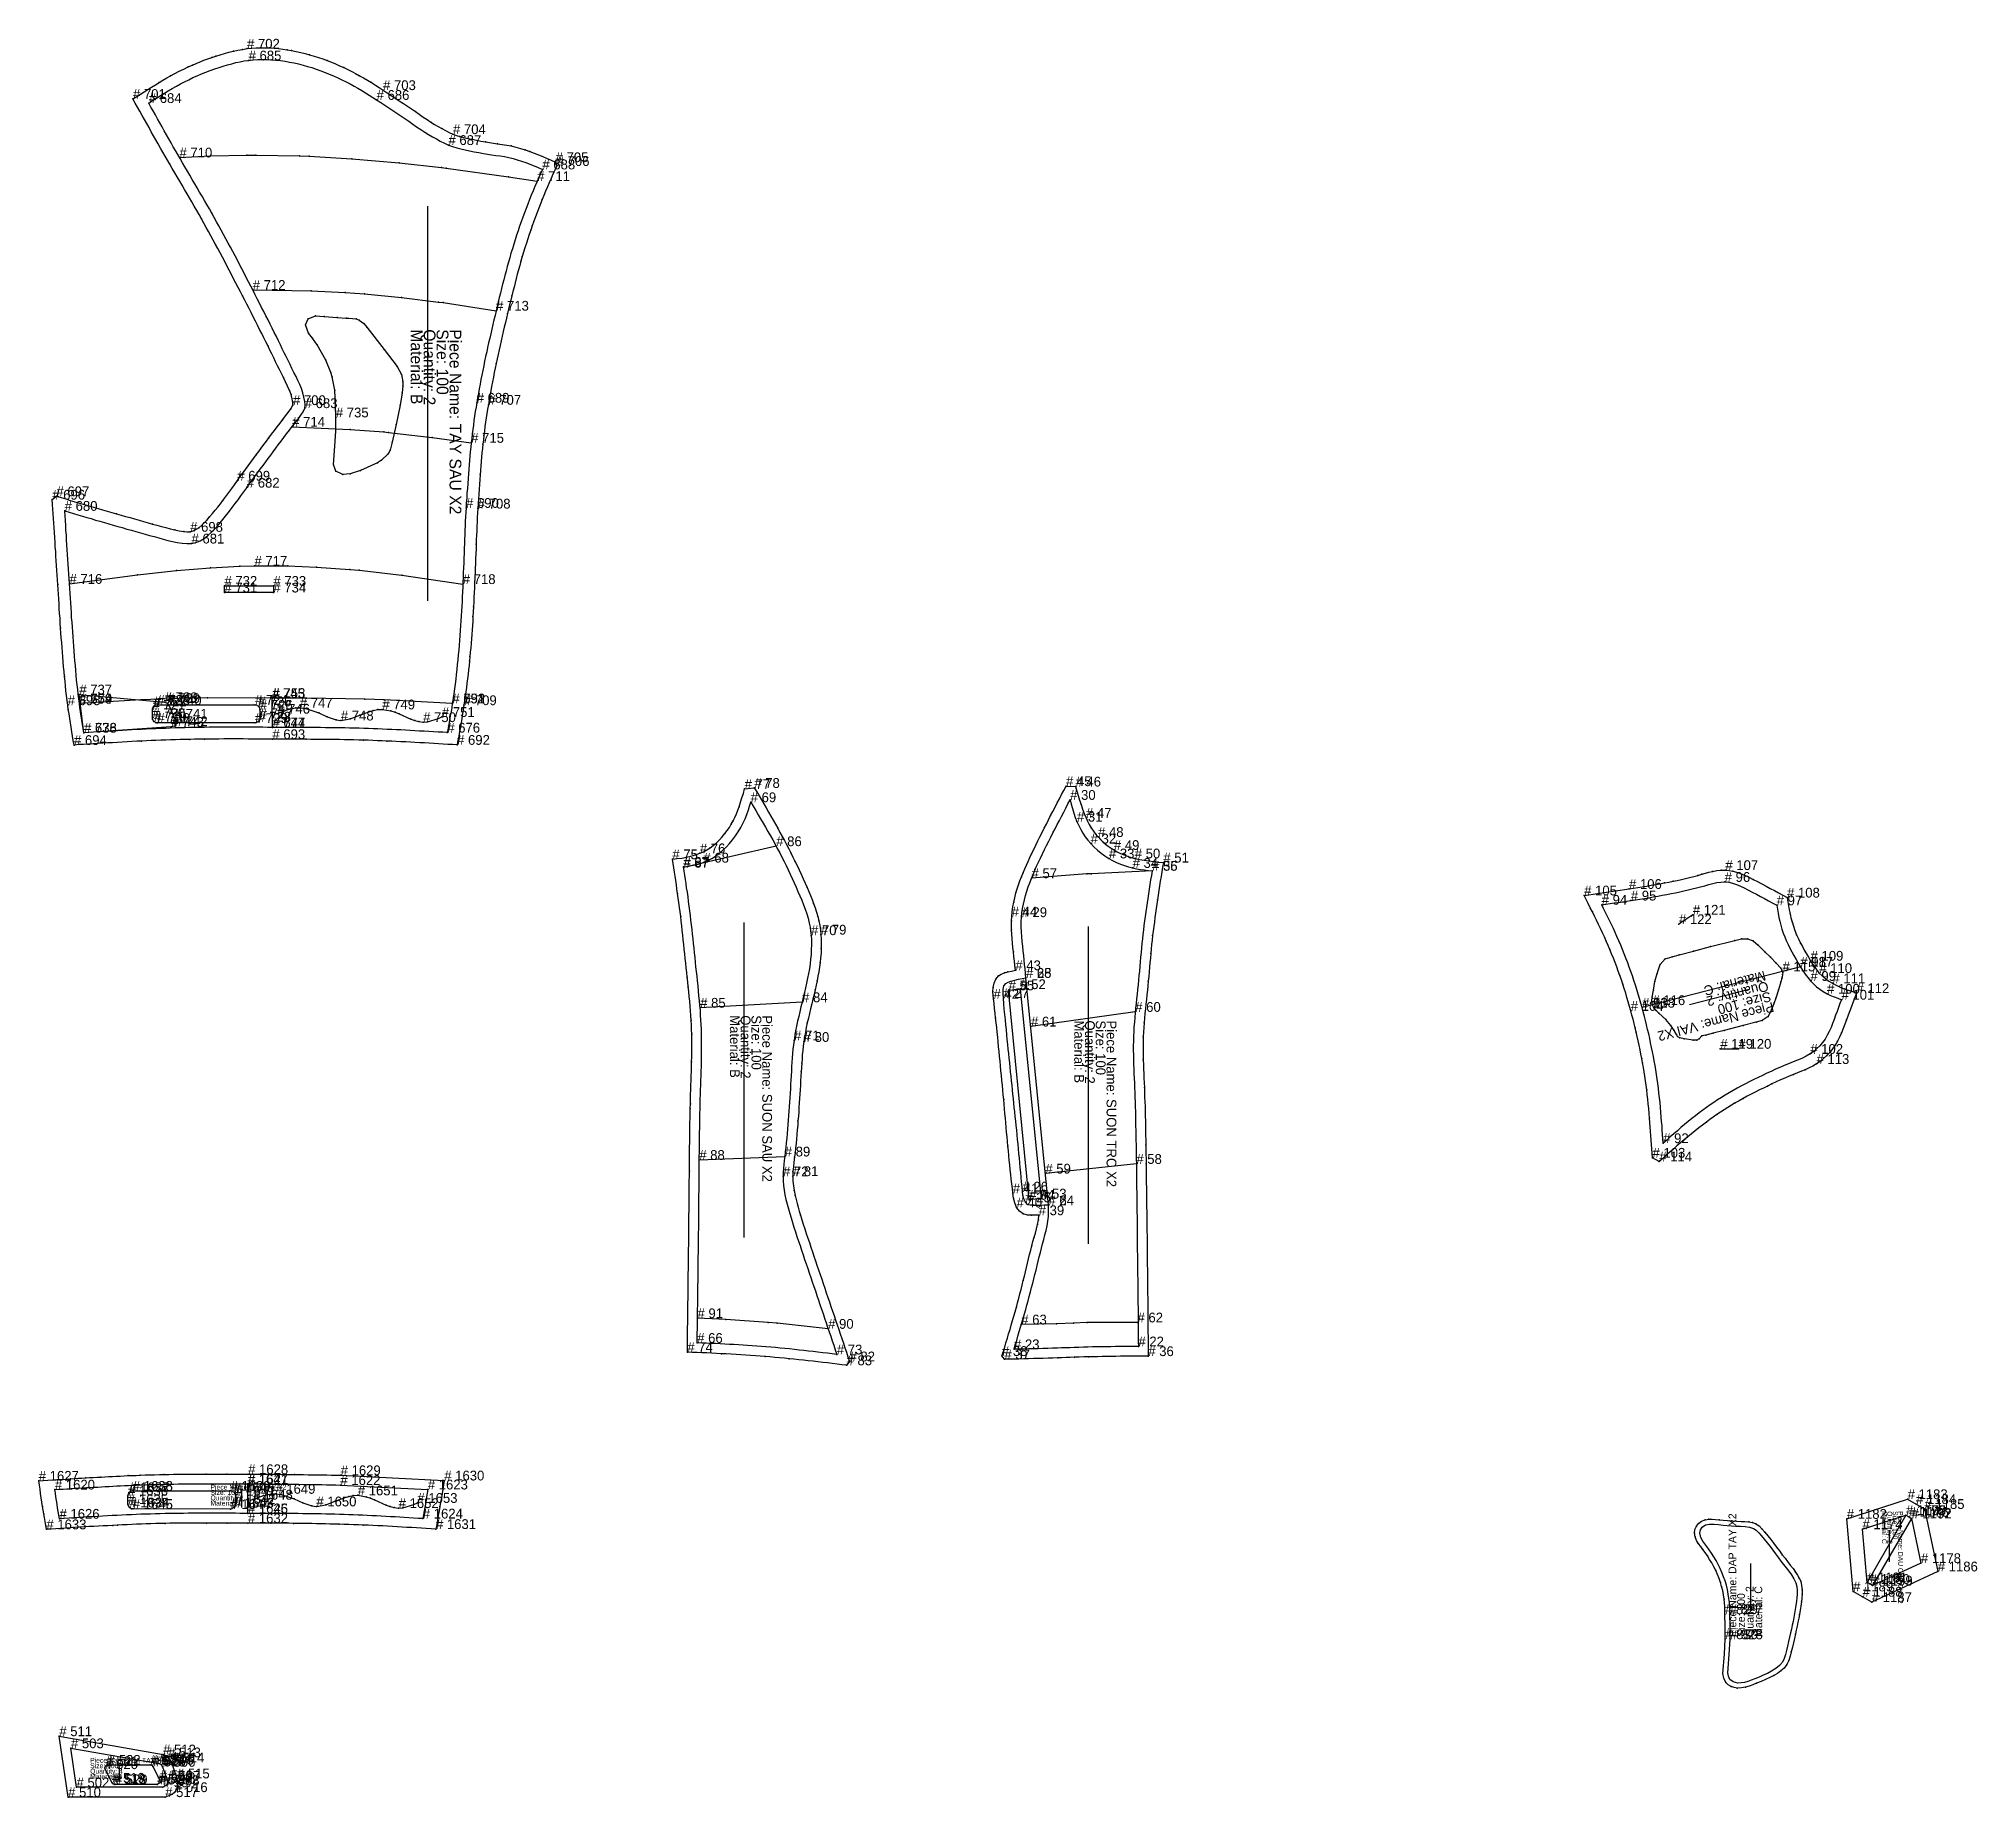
# Model space of a CAD drawing. Header units: metres. Extents: x 0 to 14781, y -73 to 3955.
# Drawn here: x 2530 to 4510, y 216 to 2012 of the extents above; entities that cross this region are included whole.
import ezdxf

# ---------------------------------------------------------------- set-up
doc = ezdxf.new("R2010")
doc.units = ezdxf.units.M

# ---------------------------------------------------------------- blocks, each defined once
blk = doc.blocks.new('2')
at = {"layer": '1'}
blk.add_lwpolyline([(3663.2, 666.2), (3658.5, 666.2), (3653.8, 666.2), (3649.1, 666.1), (3644.4, 666.1), (3639.6, 666), (3634.9, 666), (3630.2, 665.9), (3625.5, 665.9), (3620.8, 665.8), (3616.1, 665.7), (3611.4, 665.6), (3606.7, 665.5), (3602, 665.4), (3597.3, 665.3), (3592.6, 665.1), (3587.9, 665), (3583.6, 664.8), (3579.3, 664.7), (3575, 664.5), (3570.7, 664.3), (3565.7, 664.2), (3560.8, 664), (3555.9, 663.9), (3550.9, 663.7), (3546, 663.6), (3541, 663.5), (3536.1, 663.3), (3531.1, 663.2), (3526.2, 663.1), (3521.2, 663), (3516.3, 662.9), (3513.8, 666.3), (3515.2, 670.8), (3516.6, 675.3), (3517.9, 679.8), (3519.3, 684.4), (3520.6, 688.9), (3522, 693.4), (3523.3, 697.9), (3524.6, 702.5), (3525.9, 707), (3527.2, 711.5), (3528.5, 716.1), (3529.7, 720.6), (3531, 725.2), (3532.2, 729.7), (3533.4, 734.2), (3534.5, 738.8), (3535.6, 743.4), (3536.7, 747.8), (3537.8, 752.2), (3538.8, 756.6), (3539.9, 761), (3540.9, 765.4), (3542, 769.8), (3543.1, 774.3), (3544.2, 778.7), (3545.4, 783.1), (3546.7, 787.5), (3548, 791.9), (3549.2, 796.3), (3550.2, 800.7), (3551, 805.2), (3551.3, 809.7), (3551.3, 810.1), (3547.7, 810.1), (3544.1, 810), (3539.7, 810.3), (3535.5, 811.5), (3531.7, 814.2), (3528.7, 818), (3526.8, 822.6), (3525.6, 827.5), (3524.9, 832.5), (3524.4, 837.4), (3523.8, 842.2), (3523.2, 847), (3522.7, 851.8), (3522.2, 856.6), (3521.7, 861.4), (3521.2, 866.2), (3520.8, 871), (3520.3, 875.7), (3519.8, 880.5), (3519.4, 885.3), (3519, 890), (3518.5, 894.8), (3518.1, 899.6), (3517.7, 904.3), (3517.3, 909.1), (3516.8, 913.8), (3516.4, 918.6), (3516, 923.4), (3515.6, 928.1), (3515.1, 933), (3514.7, 937.9), (3514.2, 942.8), (3513.7, 947.7), (3513.3, 952.7), (3512.8, 957.6), (3512.3, 962.5), (3511.8, 967.4), (3511.4, 972.3), (3510.9, 977.2), (3510.4, 982.1), (3509.9, 987.1), (3509.4, 992), (3508.9, 996.9), (3508.4, 1001.8), (3507.8, 1006.7), (3507.3, 1011.6), (3506.8, 1016.5), (3506.3, 1021.3), (3505.7, 1026.2), (3505.2, 1031.1), (3504.8, 1034.9), (3504.6, 1038.7), (3504.8, 1042.5), (3505.8, 1047), (3507.6, 1051.2), (3510.3, 1054.5), (3513.1, 1056.4), (3516.3, 1057.6), (3519.7, 1058.6), (3523.6, 1059.5), (3527.5, 1060.3), (3527, 1065), (3526.5, 1069.7), (3526, 1074.3), (3525.5, 1079), (3525, 1083.5), (3524.6, 1088.1), (3524.2, 1092.6), (3523.8, 1097.1), (3523.6, 1101.6), (3523.5, 1106.2), (3523.5, 1110.7), (3523.7, 1115.2), (3524.2, 1120), (3524.9, 1124.9), (3525.8, 1129.7), (3526.9, 1134.4), (3528.1, 1139.2), (3529.4, 1143.3), (3530.7, 1147.5), (3532.2, 1151.6), (3533.7, 1155.7), (3535.3, 1159.7), (3537, 1163.7), (3538.7, 1167.6), (3540.5, 1171.5), (3542.3, 1175.3), (3544.1, 1179.2), (3546.2, 1183.6), (3548.3, 1187.9), (3550.4, 1192.3), (3552.6, 1196.6), (3554.7, 1201), (3556.9, 1205.3), (3559.1, 1209.6), (3561.3, 1213.9), (3563.5, 1218.2), (3565.7, 1222.5), (3568, 1226.8), (3570.2, 1231.1), (3572.4, 1235.4), (3574.7, 1239.7), (3576.9, 1244), (3579.2, 1248.3), (3588.9, 1247.9), (3590.2, 1243.3), (3591.6, 1238.6), (3593, 1234), (3594.5, 1229.4), (3596.1, 1224.9), (3597.8, 1220.3), (3599.6, 1215.9), (3601.3, 1212.4), (3603, 1209), (3604.9, 1205.7), (3607.1, 1202.4), (3609.4, 1199.3), (3611.9, 1196.4), (3614.3, 1193.9), (3616.8, 1191.5), (3619.5, 1189.2), (3622.3, 1187), (3625.2, 1185), (3628.1, 1183.1), (3631.5, 1181.3), (3634.9, 1179.5), (3638.5, 1178), (3642.1, 1176.7), (3645.7, 1175.5), (3649.4, 1174.5), (3654.2, 1173.5), (3659, 1172.6), (3663.9, 1171.9), (3668.8, 1171.3), (3673.7, 1170.8), (3678.6, 1170.3), (3677.8, 1165.6), (3677.1, 1160.8), (3676.3, 1156.1), (3675.5, 1151.3), (3674.8, 1146.6), (3674, 1141.8), (3673.3, 1137.1), (3672.6, 1132.3), (3671.9, 1127.7), (3671.3, 1123.2), (3670.6, 1118.6), (3670, 1114), (3669.4, 1109.4), (3668.8, 1104.9), (3668.2, 1100.3), (3667.6, 1095.7), (3667.1, 1091.1), (3666.6, 1086.5), (3666.2, 1081.9), (3665.7, 1077.3), (3665.3, 1072.7), (3664.9, 1068), (3664.5, 1063.3), (3664.1, 1058.6), (3663.7, 1053.9), (3663.2, 1049.2), (3662.8, 1044.5), (3662.3, 1039.8), (3661.8, 1035), (3661.3, 1030.3), (3660.8, 1025.6), (3660.3, 1020.8), (3659.8, 1016.1), (3659.4, 1011.4), (3659, 1006.6), (3658.6, 1001.9), (3658.3, 997.2), (3658.1, 992.4), (3658, 987.7), (3657.9, 983), (3657.9, 978.3), (3658, 973.6), (3658.1, 968.9), (3658.2, 964.1), (3658.4, 959.4), (3658.6, 954.7), (3658.8, 950), (3659, 945.2), (3659.2, 940.5), (3659.4, 935.6), (3659.5, 930.8), (3659.7, 925.9), (3659.9, 921), (3660, 916.2), (3660.1, 911.3), (3660.2, 906.4), (3660.3, 901.6), (3660.4, 896.7), (3660.5, 891.8), (3660.6, 887), (3660.7, 882.1), (3660.8, 877.2), (3660.8, 872.4), (3660.9, 867.5), (3661, 862.6), (3661, 857.7), (3661.1, 852.8), (3661.2, 847.9), (3661.2, 843), (3661.3, 838.1), (3661.4, 833.2), (3661.4, 828.3), (3661.5, 823.4), (3661.5, 818.5), (3661.6, 813.5), (3661.7, 808.6), (3661.7, 803.7), (3661.8, 798.8), (3661.8, 793.9), (3661.9, 789), (3661.9, 784.1), (3662, 779.2), (3662.1, 774.3), (3662.1, 769.4), (3662.2, 764.4), (3662.2, 759.5), (3662.3, 754.6), (3662.3, 749.7), (3662.4, 744.8), (3662.4, 739.9), (3662.5, 735), (3662.5, 730.1), (3662.6, 725.2), (3662.6, 720.3), (3662.7, 715.3), (3662.7, 710.4), (3662.8, 705.5), (3662.8, 700.6), (3662.9, 695.7), (3662.9, 690.8), (3663, 685.9), (3663, 681), (3663.1, 676.1), (3663.1, 671.1)], close=True, dxfattribs=at)
at = {"layer": '14'}
blk.add_lwpolyline([(3653.1, 676.1), (3648.4, 676), (3643.7, 676), (3639, 676), (3634.4, 675.9), (3629.7, 675.9), (3625, 675.8), (3620.3, 675.8), (3615.7, 675.7), (3611, 675.6), (3606.3, 675.5), (3601.6, 675.4), (3596.9, 675.3), (3592.3, 675.1), (3587.6, 675), (3583.3, 674.8), (3579, 674.7), (3574.7, 674.5), (3570.4, 674.3), (3565.4, 674.2), (3560.5, 674), (3555.6, 673.9), (3550.7, 673.7), (3545.8, 673.6), (3540.9, 673.5), (3535.9, 673.4), (3531, 673.3), (3526.1, 673.2), (3527.4, 677.7), (3528.8, 682.2), (3530.1, 686.7), (3531.5, 691.2), (3532.8, 695.7), (3534.1, 700.2), (3535.4, 704.7), (3536.7, 709.2), (3538, 713.7), (3539.2, 718.2), (3540.5, 722.7), (3541.7, 727.2), (3542.9, 731.7), (3544.1, 736.3), (3545.3, 740.8), (3546.4, 745.2), (3547.5, 749.7), (3548.6, 754.1), (3549.7, 758.6), (3550.8, 763), (3551.9, 767.5), (3553, 771.9), (3554.1, 776.4), (3555.3, 780.8), (3556.4, 785.3), (3557.7, 789.9), (3558.9, 794.6), (3559.9, 799.3), (3560.7, 804), (3561.3, 808.7), (3561.4, 812.5), (3561.4, 816.4), (3561.3, 820.2), (3557.2, 820.2), (3553.1, 820.1), (3549, 820.1), (3544.9, 820.1), (3540.2, 820.8), (3537.7, 823.3), (3536.1, 826.7), (3535.2, 830.4), (3534.8, 834.3), (3534.4, 839.2), (3533.9, 844.1), (3533.4, 848.9), (3533, 853.8), (3532.5, 858.7), (3532, 863.5), (3531.6, 868.3), (3531.1, 873.1), (3530.6, 877.9), (3530.2, 882.7), (3529.7, 887.5), (3529.2, 892.2), (3528.8, 896.9), (3528.3, 901.6), (3527.8, 906.2), (3527.4, 910.9), (3526.9, 915.5), (3526.4, 920.1), (3526, 924.6), (3525.5, 929.1), (3525, 933.7), (3524.6, 938.3), (3524.1, 942.9), (3523.6, 947.5), (3523.1, 952), (3522.6, 956.6), (3522.2, 961.2), (3521.7, 965.8), (3521.2, 970.4), (3520.7, 975.1), (3520.2, 979.8), (3519.7, 984.6), (3519.2, 989.5), (3518.8, 994.4), (3518.3, 999.4), (3517.8, 1004.5), (3517.3, 1009.7), (3516.7, 1015.1), (3516.2, 1020.5), (3515.7, 1026.1), (3515.2, 1031.8), (3514.9, 1036.3), (3514.9, 1040.5), (3515.8, 1044.2), (3517.8, 1046.9), (3520.1, 1048.1), (3522.8, 1049), (3526.8, 1050.1), (3530.6, 1051), (3534.5, 1051.8), (3538.3, 1052.5), (3537.9, 1057.1), (3537.4, 1061.6), (3536.9, 1066.2), (3536.5, 1070.7), (3536, 1075.2), (3535.5, 1079.8), (3535, 1084.8), (3534.5, 1089.7), (3534, 1094.7), (3533.7, 1099.6), (3533.5, 1104.6), (3533.5, 1109.6), (3533.8, 1114.5), (3534.2, 1119), (3534.8, 1123.4), (3535.7, 1127.8), (3536.7, 1132.2), (3537.8, 1136.6), (3539.1, 1141), (3540.6, 1145.3), (3542.1, 1149.6), (3543.8, 1153.9), (3545.5, 1158.2), (3547.3, 1162.4), (3549.2, 1166.5), (3551.1, 1170.7), (3553.1, 1174.9), (3555.2, 1179.2), (3557.3, 1183.5), (3559.4, 1187.7), (3561.5, 1192), (3563.6, 1196.2), (3565.8, 1200.5), (3568, 1204.7), (3570.2, 1209), (3572.4, 1213.2), (3574.6, 1217.4), (3576.8, 1221.6), (3579, 1225.8), (3581.2, 1230.1), (3583.4, 1234.3), (3584.6, 1229.8), (3585.8, 1225.3), (3587.2, 1220.8), (3588.7, 1216.4), (3590.4, 1212.1), (3592.2, 1208.1), (3594.2, 1204.1), (3596.5, 1200.3), (3598.9, 1196.6), (3601.6, 1193.1), (3604.4, 1189.7), (3607.7, 1186.2), (3611.3, 1183), (3615, 1179.9), (3618.9, 1177.1), (3623, 1174.5), (3626.8, 1172.4), (3630.7, 1170.4), (3634.7, 1168.7), (3638.8, 1167.2), (3642.9, 1165.9), (3647.2, 1164.8), (3651.1, 1163.9), (3655.1, 1163.3), (3659.1, 1162.7), (3663.1, 1162.3), (3667.1, 1161.9), (3666.4, 1157.2), (3665.6, 1152.5), (3664.9, 1147.8), (3664.1, 1143.1), (3663.4, 1138.4), (3662.7, 1133.7), (3662, 1129.1), (3661.3, 1124.5), (3660.7, 1119.9), (3660, 1115.3), (3659.4, 1110.7), (3658.8, 1106.1), (3658.3, 1101.5), (3657.7, 1096.9), (3657.2, 1092.3), (3656.7, 1087.6), (3656.2, 1083), (3655.8, 1078.4), (3655.3, 1073.7), (3654.9, 1069), (3654.5, 1064.3), (3654.1, 1059.5), (3653.7, 1054.8), (3653.3, 1050.1), (3652.8, 1045.3), (3652.3, 1040.6), (3651.8, 1035.8), (3651.3, 1031), (3650.8, 1026.2), (3650.3, 1021.5), (3649.8, 1016.7), (3649.4, 1011.9), (3649, 1007.1), (3648.6, 1002.3), (3648.3, 997.6), (3648.1, 992.8), (3648, 988), (3647.9, 983.2), (3647.9, 978.5), (3648, 973.7), (3648.1, 968.9), (3648.2, 964.2), (3648.4, 959.4), (3648.6, 954.6), (3648.8, 949.9), (3649, 945.1), (3649.2, 940.3), (3649.4, 935.4), (3649.6, 930.6), (3649.7, 925.7), (3649.9, 920.8), (3650, 916), (3650.1, 911.1), (3650.2, 906.2), (3650.3, 901.4), (3650.4, 896.5), (3650.5, 891.6), (3650.6, 886.8), (3650.7, 881.9), (3650.8, 877), (3650.8, 872.2), (3650.9, 867.3), (3651, 862.5), (3651, 857.6), (3651.1, 852.6), (3651.2, 847.7), (3651.2, 842.8), (3651.3, 837.9), (3651.4, 833), (3651.4, 828.1), (3651.5, 823.2), (3651.5, 818.3), (3651.6, 813.4), (3651.7, 808.5), (3651.7, 803.6), (3651.8, 798.7), (3651.8, 793.8), (3651.9, 788.9), (3651.9, 784), (3652, 779.1), (3652, 774.2), (3652.1, 769.3), (3652.2, 764.4), (3652.2, 759.5), (3652.3, 754.6), (3652.3, 749.7), (3652.4, 744.7), (3652.4, 739.8), (3652.5, 734.9), (3652.5, 730), (3652.6, 725.1), (3652.6, 720.2), (3652.7, 715.3), (3652.7, 710.4), (3652.8, 705.5), (3652.8, 700.6), (3652.9, 695.7), (3652.9, 690.8), (3653, 685.9), (3653, 681)], close=True, dxfattribs=at)
at = {"layer": '2'}
for p in [(3579.2, 1248.3), (3588.9, 1247.9), (3583.4, 1234.3), (3590.4, 1212.1), (3599.6, 1215.9), (3604.4, 1189.7), (3611.9, 1196.4), (3623, 1174.5), (3628.1, 1183.1), (3649.4, 1174.5), (3678.6, 1170.3), (3544, 1154.3), (3647.2, 1164.8), (3667.1, 1161.9), (3667.1, 1161.9), (3523.7, 1115.2), (3533.8, 1114.5), (3527.5, 1060.3), (3538.3, 1052.5), (3538.3, 1052.5), (3505.2, 1031.1), (3515.2, 1031.8), (3520.6, 1039.8), (3532.5, 1041), (3649.9, 1017.8), (3543.4, 1002.8), (3558.1, 852.6), (3651, 862.5), (3524.9, 832.5), (3534.8, 834.3), (3528.7, 818), (3537.7, 823.3), (3541.6, 825.9), (3553.7, 827.1), (3561.3, 820.2), (3561.3, 820.2), (3551.3, 810.1), (3533.5, 698.5), (3652.2, 700.6), (3526.1, 673.2), (3653.1, 676.1), (3513.8, 666.3), (3516.3, 662.9), (3663.2, 666.2)]:
    blk.add_point(p, dxfattribs=at)
at = {"layer": '3'}
for p in [(3594.5, 1229.4), (3563.5, 1218.2), (3597.8, 1220.3), (3599.6, 1215.9), (3604.9, 1205.7), (3611.9, 1196.4), (3619.5, 1189.2), (3544.1, 1179.2), (3628.1, 1183.1), (3638.5, 1178), (3649.4, 1174.5), (3668.8, 1171.3), (3533.7, 1155.7), (3535.3, 1159.7), (3600.5, 1158.6), (3605.3, 1158.9), (3525.8, 1129.7), (3528.1, 1139.2), (3672.6, 1132.3), (3523.5, 1110.7), (3523.7, 1115.2), (3523.6, 1101.6), (3667.6, 1095.7), (3525.5, 1079), (3665.7, 1077.3), (3507.6, 1051.2), (3510.3, 1054.5), (3516.3, 1057.6), (3519.7, 1058.6), (3663.2, 1049.2), (3504.6, 1038.7), (3504.8, 1042.5), (3505.2, 1031.1), (3507.3, 1011.6), (3658.1, 992.4), (3659, 1006.6), (3658.1, 968.9), (3659.2, 940.5), (3515.6, 928.1), (3519.8, 880.5), (3660.7, 882.1), (3661, 862.6), (3524.9, 832.5), (3525.6, 827.5), (3528.7, 818), (3535.5, 811.5), (3544.1, 810), (3550.2, 800.7), (3551, 805.2), (3551.3, 809.7), (3544.2, 778.7), (3546.7, 787.5), (3535.6, 743.4), (3528.5, 716.1), (3569.6, 699.3), (3586.9, 700), (3600.9, 700.4), (3570.7, 664.3), (3587.9, 665), (3602, 665.4)]:
    blk.add_point(p, dxfattribs=at)
at = {"layer": '7'}
blk.add_line((3601.9, 1105), (3601.9, 781), dxfattribs=at)
at = {"layer": '8'}
for p, q in [((3561.3, 820.2), (3538.3, 1052.5)), ((3649.9, 1017.8), (3543.4, 1002.8)), ((3651, 862.5), (3558.1, 852.6))]:
    blk.add_line(p, q, dxfattribs=at)
for points in [[(3667.1, 1161.9), (3605.3, 1158.9), (3600.5, 1158.6), (3544, 1154.3)], [(3652.2, 700.6), (3600.9, 700.4), (3586.9, 700), (3569.6, 699.3), (3533.5, 698.5)]]:
    blk.add_lwpolyline(points, dxfattribs=at)
blk.add_lwpolyline([(3532.5, 1041), (3553.7, 827.1), (3541.6, 825.9), (3520.6, 1039.8)], close=True, dxfattribs=at)
at = {"layer": '1'}
for s, p in [('Material: B', (3587.6, 1009)), ('Quantity: 2', (3598.6, 1009)), ('Size: 100', (3609.6, 1009)), ('Piece Name: SUON TRC X2', (3620.6, 1009))]:
    blk.add_text(s, height=10, rotation=270, dxfattribs=at).set_placement(p)
at = {"layer": '2'}
for s, p in [('# 45', (3579.2, 1248.3)), ('# 46', (3588.9, 1247.9)), ('# 30', (3583.4, 1234.3)), ('# 31', (3590.4, 1212.1)), ('# 47', (3599.6, 1215.9)), ('# 32', (3604.4, 1189.7)), ('# 48', (3611.9, 1196.4)), ('# 49', (3628.1, 1183.1)), ('# 33', (3623, 1174.5)), ('# 34', (3647.2, 1164.8)), ('# 50', (3649.4, 1174.5)), ('# 35', (3667.1, 1161.9)), ('# 56', (3667.1, 1161.9)), ('# 51', (3678.6, 1170.3)), ('# 57', (3544, 1154.3)), ('# 44', (3523.7, 1115.2)), ('# 29', (3533.8, 1114.5)), ('# 43', (3527.5, 1060.3)), ('# 55', (3520.6, 1039.8)), ('# 52', (3532.5, 1041)), ('# 28', (3538.3, 1052.5)), ('# 65', (3538.3, 1052.5)), ('# 42', (3505.2, 1031.1)), ('# 27', (3515.2, 1031.8)), ('# 61', (3543.4, 1002.8)), ('# 60', (3649.9, 1017.8)), ('# 58', (3651, 862.5)), ('# 59', (3558.1, 852.6)), ('# 41', (3524.9, 832.5)), ('# 26', (3534.8, 834.3)), ('# 25', (3537.7, 823.3)), ('# 54', (3541.6, 825.9)), ('# 53', (3553.7, 827.1)), ('# 40', (3528.7, 818)), ('# 39', (3551.3, 810.1)), ('# 24', (3561.3, 820.2)), ('# 64', (3561.3, 820.2)), ('# 63', (3533.5, 698.5)), ('# 62', (3652.2, 700.6)), ('# 38', (3513.8, 666.3)), ('# 37', (3516.3, 662.9)), ('# 23', (3526.1, 673.2)), ('# 22', (3653.1, 676.1)), ('# 36', (3663.2, 666.2))]:
    blk.add_text(s, height=10, dxfattribs=at).set_placement(p)
blk = doc.blocks.new('3')
at = {"layer": '1'}
blk.add_lwpolyline([(3192.5, 670.2), (3192.5, 675.2), (3192.6, 680.2), (3192.7, 685.2), (3192.7, 690.2), (3192.8, 695.2), (3192.9, 700.2), (3192.9, 705.2), (3193, 710.2), (3193.1, 715.2), (3193.1, 720.2), (3193.2, 725.2), (3193.3, 730.2), (3193.3, 735.2), (3193.4, 740.2), (3193.4, 745.2), (3193.5, 750.2), (3193.6, 755.2), (3193.6, 760.2), (3193.7, 765.2), (3193.8, 770.2), (3193.8, 775.2), (3193.9, 780.2), (3193.9, 785.2), (3194, 790.2), (3194, 795.2), (3194.1, 800.1), (3194.2, 805.1), (3194.2, 810.1), (3194.3, 815.1), (3194.3, 820.1), (3194.4, 825.1), (3194.4, 830.1), (3194.5, 835.1), (3194.5, 840.1), (3194.5, 845.1), (3194.6, 850.1), (3194.6, 855.1), (3194.7, 860), (3194.7, 865), (3194.7, 869.9), (3194.8, 874.8), (3194.8, 879.7), (3194.9, 884.6), (3194.9, 889.6), (3195, 894.5), (3195.1, 899.4), (3195.2, 904.3), (3195.3, 909.2), (3195.4, 914.1), (3195.5, 919.1), (3195.6, 924), (3195.7, 928.7), (3195.9, 933.5), (3196.1, 938.2), (3196.2, 943), (3196.4, 947.7), (3196.5, 952.5), (3196.7, 957.2), (3196.8, 962), (3196.9, 966.7), (3197, 971.4), (3197.1, 976.1), (3197.1, 980.8), (3197.1, 985.5), (3197.1, 990.2), (3197, 994.9), (3196.9, 999.6), (3196.7, 1004.2), (3196.5, 1008.9), (3196.2, 1013.9), (3195.8, 1018.8), (3195.4, 1023.7), (3195, 1028.6), (3194.5, 1033.6), (3194, 1038.5), (3193.5, 1043.4), (3192.9, 1048.3), (3192.4, 1053.2), (3191.9, 1058), (3191.4, 1062.7), (3190.9, 1067.5), (3190.4, 1072.3), (3189.9, 1077), (3189.4, 1081.8), (3188.9, 1086.5), (3188.4, 1091.3), (3187.9, 1096), (3187.3, 1100.8), (3186.8, 1105.5), (3186.2, 1110.3), (3185.7, 1115), (3185.1, 1119.8), (3184.5, 1124.5), (3183.9, 1129.3), (3183.2, 1134), (3182.6, 1138.7), (3181.9, 1143.1), (3181.3, 1147.5), (3180.6, 1151.8), (3180, 1156.2), (3179.3, 1160.5), (3178.6, 1164.9), (3177.9, 1169.3), (3177.2, 1173.6), (3182, 1174.3), (3186.8, 1174.9), (3191.5, 1175.8), (3196.2, 1176.8), (3200.8, 1178.1), (3205.3, 1179.7), (3208.9, 1181.3), (3212.4, 1183.2), (3215.8, 1185.3), (3219, 1187.7), (3222.3, 1190.4), (3225.3, 1193.4), (3228.2, 1196.5), (3230.9, 1199.8), (3233.2, 1202.9), (3235.4, 1206.1), (3237.4, 1209.4), (3239.3, 1212.8), (3241, 1216.3), (3242.6, 1219.9), (3244.1, 1223.6), (3245.4, 1227.3), (3246.9, 1231.8), (3248.3, 1236.3), (3249.7, 1240.9), (3251, 1245.4), (3260.9, 1246.5), (3263.4, 1242.4), (3265.8, 1238.3), (3268.2, 1234.2), (3270.6, 1230.1), (3273, 1226), (3275.4, 1221.8), (3277.7, 1217.7), (3280.1, 1213.6), (3282.4, 1209.4), (3284.8, 1205.3), (3287.1, 1201.1), (3289.3, 1197), (3291.6, 1192.8), (3293.8, 1188.6), (3296, 1184.3), (3298.2, 1180.1), (3300.3, 1175.9), (3302.4, 1171.6), (3304.5, 1167.2), (3306.6, 1162.7), (3308.7, 1158.3), (3310.7, 1153.8), (3312.7, 1149.3), (3314.7, 1144.8), (3316.5, 1140.7), (3318.2, 1136.6), (3319.9, 1132.4), (3321.5, 1128.3), (3323.1, 1123.9), (3324.5, 1119.6), (3325.7, 1115.2), (3326.8, 1110.7), (3327.7, 1106.1), (3328.4, 1101.4), (3328.9, 1096.7), (3329.2, 1091.9), (3329.3, 1087.2), (3329.2, 1082.4), (3329, 1077.6), (3328.6, 1072.9), (3328.1, 1068.1), (3327.5, 1063.4), (3326.8, 1058.8), (3325.9, 1054.2), (3325, 1049.5), (3324.1, 1044.9), (3323, 1040.4), (3321.9, 1035.5), (3320.7, 1030.7), (3319.6, 1025.9), (3318.4, 1021), (3317.2, 1016.2), (3316.1, 1011.4), (3315, 1006.5), (3313.9, 1001.7), (3313, 996.8), (3312.1, 992), (3311.4, 987.1), (3310.8, 982.7), (3310.3, 978.4), (3309.9, 974), (3309.6, 969.7), (3309.3, 965.3), (3309, 960.9), (3308.7, 956.5), (3308.5, 952), (3308.2, 947.4), (3307.9, 942.9), (3307.6, 938.3), (3307.4, 933.8), (3307.1, 929.3), (3306.8, 924.7), (3306.5, 920.2), (3306.2, 915.6), (3305.9, 911.1), (3305.5, 906.5), (3305.2, 901.9), (3304.8, 897.2), (3304.4, 892.5), (3303.9, 887.9), (3303.5, 883.2), (3303, 878.5), (3302.5, 873.9), (3301.9, 869.2), (3301.3, 864.4), (3300.8, 859.6), (3300.4, 854.8), (3300.3, 850), (3300.4, 845), (3300.9, 840.1), (3301.6, 835.2), (3302.5, 830.3), (3303.5, 826.3), (3304.5, 822.2), (3305.6, 818.2), (3306.8, 814.2), (3308, 810.2), (3309.5, 805.5), (3310.9, 800.9), (3312.4, 796.2), (3314, 791.5), (3315.5, 786.8), (3317.1, 782.2), (3318.6, 777.5), (3320.2, 772.8), (3321.8, 768.2), (3323.4, 763.5), (3324.9, 758.9), (3326.5, 754.2), (3328.1, 749.5), (3329.7, 744.9), (3331.3, 740.2), (3332.8, 735.5), (3334.4, 730.8), (3336, 726.2), (3337.6, 721.5), (3339.2, 716.8), (3340.8, 712.2), (3342.3, 707.5), (3343.9, 702.8), (3345.5, 698.1), (3347.1, 693.5), (3348.7, 688.8), (3350.2, 684.1), (3351.8, 679.5), (3353.4, 674.8), (3355, 670.1), (3356.5, 665.5), (3358.1, 660.8), (3355.1, 656.8), (3350.2, 657.4), (3345.4, 658), (3340.5, 658.6), (3335.6, 659.2), (3330.7, 659.7), (3325.8, 660.3), (3320.9, 660.9), (3316, 661.4), (3311.1, 662), (3306.2, 662.5), (3301.3, 663), (3296.4, 663.5), (3291.6, 664), (3286.7, 664.5), (3281.8, 664.9), (3276.9, 665.4), (3272, 665.8), (3267, 666.2), (3262, 666.5), (3257.1, 666.9), (3252.1, 667.2), (3247.1, 667.5), (3242.2, 667.8), (3237.2, 668.1), (3232.2, 668.4), (3227.3, 668.6), (3222.3, 668.9), (3217.3, 669.1), (3212.3, 669.4), (3207.4, 669.6), (3202.4, 669.8), (3197.4, 670)], close=True, dxfattribs=at)
at = {"layer": '14'}
blk.add_lwpolyline([(3202.6, 679.7), (3202.6, 684.6), (3202.7, 689.4), (3202.8, 694.3), (3202.8, 699.2), (3202.9, 704), (3203, 708.9), (3203, 713.8), (3203.1, 718.6), (3203.2, 723.5), (3203.2, 728.4), (3203.3, 733.3), (3203.3, 738.1), (3203.4, 743), (3203.5, 747.9), (3203.5, 752.7), (3203.6, 757.6), (3203.7, 762.5), (3203.7, 767.3), (3203.8, 772.2), (3203.8, 777.1), (3203.9, 782), (3203.9, 786.8), (3204, 791.7), (3204.1, 796.6), (3204.1, 801.4), (3204.2, 806.3), (3204.2, 811.2), (3204.3, 816), (3204.3, 820.9), (3204.4, 825.8), (3204.4, 830.6), (3204.5, 835.5), (3204.5, 840.4), (3204.5, 845.3), (3204.6, 850.1), (3204.6, 855), (3204.7, 859.9), (3204.7, 864.8), (3204.7, 869.7), (3204.8, 874.6), (3204.8, 879.5), (3204.9, 884.5), (3204.9, 889.4), (3205, 894.3), (3205.1, 899.2), (3205.2, 904.1), (3205.3, 909), (3205.4, 913.9), (3205.5, 918.8), (3205.6, 923.8), (3205.7, 928.5), (3205.9, 933.3), (3206.1, 938), (3206.2, 942.8), (3206.4, 947.6), (3206.5, 952.3), (3206.7, 957.1), (3206.8, 961.9), (3206.9, 966.6), (3207, 971.4), (3207.1, 976.2), (3207.1, 980.9), (3207.1, 985.7), (3207.1, 990.4), (3207, 995.2), (3206.9, 999.9), (3206.7, 1004.7), (3206.4, 1009.4), (3206.1, 1014.4), (3205.8, 1019.4), (3205.4, 1024.4), (3204.9, 1029.4), (3204.4, 1034.3), (3203.9, 1039.3), (3203.4, 1044.3), (3202.9, 1049.3), (3202.4, 1054.2), (3201.8, 1059), (3201.3, 1063.8), (3200.9, 1068.6), (3200.4, 1073.4), (3199.9, 1078.1), (3199.4, 1082.9), (3198.8, 1087.7), (3198.3, 1092.5), (3197.8, 1097.2), (3197.3, 1102), (3196.7, 1106.8), (3196.2, 1111.5), (3195.6, 1116.3), (3195, 1121.1), (3194.4, 1125.8), (3193.8, 1130.6), (3193.2, 1135.3), (3192.5, 1140.1), (3191.8, 1144.4), (3191.2, 1148.7), (3190.5, 1153), (3189.9, 1157.3), (3189.2, 1161.5), (3188.5, 1165.8), (3192.7, 1166.4), (3196.8, 1167.1), (3200.9, 1167.9), (3205, 1169), (3208.9, 1170.2), (3213.2, 1172.1), (3217.4, 1174.3), (3221.4, 1176.8), (3225.2, 1179.7), (3228.9, 1182.8), (3232.4, 1186.2), (3235.6, 1189.8), (3238.7, 1193.5), (3241.7, 1197.5), (3244.5, 1201.7), (3247, 1205.9), (3249.3, 1210.3), (3251.4, 1214.8), (3253.2, 1219.3), (3254.8, 1224), (3256.1, 1227.9), (3257.2, 1231.9), (3259.7, 1227.7), (3262.3, 1223.4), (3264.8, 1219.1), (3267.3, 1214.9), (3269.8, 1210.6), (3272.3, 1206.3), (3274.8, 1202), (3277.3, 1197.7), (3279.7, 1193.4), (3282.1, 1189), (3284.4, 1184.7), (3286.8, 1180.3), (3289, 1175.9), (3291.3, 1171.5), (3293.5, 1167.1), (3295.6, 1162.7), (3297.6, 1158.4), (3299.6, 1154), (3301.6, 1149.6), (3303.6, 1145.2), (3305.5, 1140.8), (3307.5, 1136.3), (3309.4, 1131.8), (3311.2, 1127.2), (3312.9, 1122.6), (3314.5, 1118), (3315.9, 1113.3), (3317, 1108.5), (3317.8, 1104.4), (3318.4, 1100.3), (3318.8, 1096.1), (3319.2, 1091.2), (3319.2, 1086.3), (3319.1, 1081.4), (3318.9, 1076.5), (3318.4, 1071.6), (3317.8, 1066.7), (3317.1, 1061.8), (3316.3, 1056.9), (3315.3, 1052.1), (3314.3, 1047.2), (3313.2, 1042.3), (3312.1, 1037.4), (3310.9, 1032.6), (3309.7, 1027.7), (3308.5, 1022.8), (3307.4, 1017.9), (3306.2, 1013.1), (3305.1, 1008.2), (3304.1, 1003.3), (3303.1, 998.4), (3302.2, 993.5), (3301.5, 988.6), (3300.9, 984.1), (3300.4, 979.7), (3300, 975.2), (3299.6, 970.7), (3299.3, 966.2), (3299, 961.8), (3298.8, 957.3), (3298.5, 952.8), (3298.2, 948.2), (3298, 943.7), (3297.7, 939.1), (3297.4, 934.6), (3297.1, 930), (3296.8, 925.5), (3296.5, 921), (3296.2, 916.4), (3295.9, 911.9), (3295.6, 907.3), (3295.2, 902.7), (3294.8, 898), (3294.4, 893.4), (3294, 888.7), (3293.5, 884.1), (3293, 879.4), (3292.5, 874.7), (3292, 870.1), (3291.5, 866), (3291, 862), (3290.6, 857.9), (3290.3, 853.9), (3290.2, 849.8), (3290.4, 845.1), (3290.7, 840.3), (3291.4, 835.5), (3292.2, 830.8), (3293.2, 826.1), (3294.4, 821.4), (3295.7, 816.7), (3297, 812), (3298.4, 807.4), (3299.9, 802.6), (3301.4, 797.9), (3302.9, 793.1), (3304.4, 788.4), (3306, 783.7), (3307.6, 779), (3309.1, 774.4), (3310.7, 769.7), (3312.3, 765), (3313.9, 760.4), (3315.4, 755.8), (3317, 751.1), (3318.6, 746.5), (3320.1, 741.9), (3321.7, 737.3), (3323.3, 732.7), (3324.8, 728.1), (3326.4, 723.4), (3327.9, 718.8), (3329.5, 714.2), (3331.1, 709.6), (3332.6, 704.9), (3334.2, 700.3), (3335.8, 695.7), (3337.3, 691.1), (3338.9, 686.4), (3340.5, 681.8), (3342, 677.2), (3343.6, 672.5), (3345.2, 667.9), (3340.3, 668.5), (3335.5, 669.1), (3330.7, 669.6), (3325.9, 670.2), (3321.1, 670.8), (3316.2, 671.3), (3311.4, 671.9), (3306.6, 672.4), (3301.8, 673), (3296.9, 673.5), (3292.1, 674), (3287.3, 674.4), (3282.4, 674.9), (3277.6, 675.3), (3272.8, 675.7), (3268.1, 676.1), (3263.4, 676.4), (3258.8, 676.8), (3254.1, 677.1), (3249.4, 677.4), (3244.7, 677.7), (3240, 677.9), (3235.4, 678.2), (3230.7, 678.4), (3226, 678.6), (3221.3, 678.9), (3216.6, 679.1), (3211.9, 679.3), (3207.3, 679.5)], close=True, dxfattribs=at)
at = {"layer": '2'}
for p in [(3251, 1245.4), (3257.2, 1231.9), (3260.9, 1246.5), (3177.2, 1173.6), (3205.3, 1179.7), (3208.9, 1170.2), (3283.3, 1187), (3188.5, 1165.8), (3188.6, 1165.1), (3318.8, 1096.1), (3328.9, 1096.7), (3205.6, 1022), (3309.7, 1027.6), (3301.5, 988.6), (3311.4, 987.1), (3204.7, 866.6), (3292, 870.1), (3290.2, 849.8), (3300.3, 850), (3202.9, 704.9), (3336.3, 694.1), (3202.6, 679.7), (3192.5, 670.2), (3345.2, 667.9), (3355.1, 656.8), (3358.1, 660.8)]:
    blk.add_point(p, dxfattribs=at)
at = {"layer": '3'}
for p in [(3245.4, 1227.3), (3237.4, 1209.4), (3239.3, 1212.8), (3228.2, 1196.5), (3230.9, 1199.8), (3284.8, 1205.3), (3191.5, 1175.8), (3200.8, 1178.1), (3205.3, 1179.7), (3215.8, 1185.3), (3219, 1187.7), (3298.2, 1180.1), (3302.4, 1171.6), (3182.6, 1138.7), (3314.7, 1144.8), (3185.7, 1115), (3321.5, 1128.3), (3325.7, 1115.2), (3326.8, 1110.7), (3328.9, 1096.7), (3329.2, 1082.4), (3192.4, 1053.2), (3325, 1049.5), (3328.1, 1068.1), (3193.5, 1043.4), (3323, 1040.4), (3196.5, 1008.9), (3197, 994.9), (3312.1, 992), (3315, 1006.5), (3311.4, 987.1), (3196.9, 966.7), (3308.7, 956.5), (3309.3, 965.3), (3195.5, 919.1), (3195.6, 924), (3305.5, 906.5), (3302.5, 873.9), (3194.6, 855.1), (3300.4, 854.8), (3301.9, 869.2), (3300.3, 850), (3301.6, 835.2), (3302.5, 830.3), (3308, 810.2), (3323.4, 763.5), (3231.7, 703.5), (3274.9, 700.6), (3284.4, 699.8), (3227.3, 668.6), (3272, 665.8), (3296.4, 663.5)]:
    blk.add_point(p, dxfattribs=at)
at = {"layer": '7'}
blk.add_line((3250.3, 1109.2), (3250.3, 787.4), dxfattribs=at)
at = {"layer": '8'}
for p, q in [((3283.3, 1187), (3188.6, 1165.1)), ((3309.7, 1027.6), (3205.6, 1022)), ((3204.7, 866.6), (3292, 870.1))]:
    blk.add_line(p, q, dxfattribs=at)
blk.add_lwpolyline([(3336.3, 694.1), (3284.4, 699.8), (3274.9, 700.6), (3231.7, 703.5), (3202.9, 704.9)], dxfattribs=at)
at = {"layer": '1'}
for s, p in [('Material: B', (3236, 1014.3)), ('Quantity: 2', (3247, 1014.3)), ('Size: 100', (3258, 1014.3)), ('Piece Name: SUON SAU X2', (3269, 1014.3))]:
    blk.add_text(s, height=10, rotation=270, dxfattribs=at).set_placement(p)
at = {"layer": '2'}
for s, p in [('# 77', (3251, 1245.4)), ('# 78', (3260.9, 1246.5)), ('# 69', (3257.2, 1231.9)), ('# 76', (3205.3, 1179.7)), ('# 86', (3283.3, 1187)), ('# 75', (3177.2, 1173.6)), ('# 67', (3188.5, 1165.8)), ('# 87', (3188.6, 1165.1)), ('# 68', (3208.9, 1170.2)), ('# 70', (3318.8, 1096.1)), ('# 79', (3328.9, 1096.7)), ('# 85', (3205.6, 1022)), ('# 84', (3309.7, 1027.6)), ('# 71', (3301.5, 988.6)), ('# 80', (3311.4, 987.1)), ('# 88', (3204.7, 866.6)), ('# 89', (3292, 870.1)), ('# 72', (3290.2, 849.8)), ('# 81', (3300.3, 850)), ('# 91', (3202.9, 704.9)), ('# 90', (3336.3, 694.1)), ('# 74', (3192.5, 670.2)), ('# 66', (3202.6, 679.7)), ('# 73', (3345.2, 667.9)), ('# 83', (3355.1, 656.8)), ('# 82', (3358.1, 660.8))]:
    blk.add_text(s, height=10, dxfattribs=at).set_placement(p)
blk = doc.blocks.new('19')
at = {"layer": '1'}
blk.add_lwpolyline([(2560.2, 215.8), (2551.2, 278), (2657.2, 259.4), (2659.9, 258.1), (2662.3, 256.4), (2664.2, 254), (2665.8, 251.2), (2671.3, 234.9), (2672.1, 230.2), (2671.5, 225.2), (2669.2, 220.9), (2666.4, 218.6), (2663, 217), (2659.3, 215.8)], close=True, dxfattribs=at)
at = {"layer": '14'}
blk.add_lwpolyline([(2568.8, 225.8), (2563.1, 265.7), (2652.9, 250.1), (2653.7, 249.8), (2655.2, 249), (2656.7, 246.8), (2661.6, 232.4), (2661.9, 230.9), (2660.9, 227.9), (2656.9, 225.8)], close=True, dxfattribs=at)
at = {"layer": '2'}
for p in [(2551.2, 278), (2563.1, 265.7), (2657.2, 259.4), (2598.1, 244.4), (2598.3, 247.4), (2600.8, 248.8), (2644.1, 248.8), (2645.7, 248.3), (2646.8, 247.1), (2652.9, 250.1), (2655.2, 249), (2656.7, 246.8), (2662.3, 256.4), (2665.8, 251.2), (2568.8, 225.8), (2605.1, 230.5), (2606.2, 229.3), (2607.8, 228.8), (2651.1, 228.8), (2653.7, 230.2), (2653.8, 233.1), (2656.9, 225.8), (2660.9, 227.9), (2661.6, 232.4), (2669.2, 220.9), (2671.3, 234.9), (2560.2, 215.8), (2659.3, 215.8)]:
    blk.add_point(p, dxfattribs=at)
at = {"layer": '3'}
for p in [(2662.3, 256.4), (2606.2, 229.3), (2669.2, 220.9), (2672.1, 230.2)]:
    blk.add_point(p, dxfattribs=at)
at = {"layer": '7'}
blk.add_line((2613, 232.1), (2612.3, 250.9), dxfattribs=at)
at = {"layer": '8'}
blk.add_lwpolyline([(2607.8, 228.8), (2606.2, 229.3), (2605.1, 230.5), (2598.1, 244.4), (2597.8, 245.4), (2598.3, 247.4), (2599.8, 248.6), (2600.8, 248.8), (2644.1, 248.8), (2645.7, 248.3), (2646.8, 247.1), (2653.8, 233.1), (2654.1, 232.2), (2653.7, 230.2), (2651.1, 228.8)], close=True, dxfattribs=at)
at = {"layer": '1'}
for s, p in [('Size: 100', (2582.7, 245.3)), ('Quantity: 4', (2582.7, 239.8)), ('Piece Name: CA TAY X4', (2582.7, 250.8)), ('Material: B', (2582.7, 234.3))]:
    blk.add_text(s, height=5, dxfattribs=at).set_placement(p)
at = {"layer": '2'}
for s, p in [('# 511', (2551.2, 278)), ('# 503', (2563.1, 265.7)), ('# 521', (2598.3, 247.4)), ('# 522', (2600.8, 248.8)), ('# 523', (2644.1, 248.8)), ('# 524', (2645.7, 248.3)), ('# 504', (2652.9, 250.1)), ('# 505', (2655.2, 249)), ('# 512', (2657.2, 259.4)), ('# 513', (2662.3, 256.4)), ('# 514', (2665.8, 251.2)), ('# 520', (2598.1, 244.4)), ('# 519', (2605.1, 230.5)), ('# 518', (2606.2, 229.3)), ('# 529', (2607.8, 228.8)), ('# 525', (2646.8, 247.1)), ('# 528', (2651.1, 228.8)), ('# 527', (2653.7, 230.2)), ('# 526', (2653.8, 233.1)), ('# 506', (2656.7, 246.8)), ('# 508', (2660.9, 227.9)), ('# 507', (2661.6, 232.4)), ('# 515', (2671.3, 234.9)), ('# 510', (2560.2, 215.8)), ('# 502', (2568.8, 225.8)), ('# 509', (2656.9, 225.8)), ('# 517', (2659.3, 215.8)), ('# 516', (2669.2, 220.9))]:
    blk.add_text(s, height=10, dxfattribs=at).set_placement(p)
blk = doc.blocks.new('25')
at = {"layer": '1'}
blk.add_lwpolyline([(2957.4, 1290.5), (2952.7, 1290.8), (2947.9, 1291), (2943.1, 1291.3), (2938.3, 1291.6), (2933.6, 1291.9), (2928.8, 1292.2), (2924, 1292.4), (2919.2, 1292.7), (2914.4, 1293), (2909.7, 1293.2), (2904.9, 1293.5), (2900.1, 1293.7), (2895.3, 1293.9), (2890.6, 1294.1), (2885.8, 1294.4), (2881, 1294.6), (2876.2, 1294.7), (2871.4, 1294.9), (2866.7, 1295.1), (2861.9, 1295.2), (2857, 1295.4), (2852.1, 1295.5), (2847.2, 1295.6), (2842.3, 1295.7), (2837.4, 1295.8), (2832.5, 1295.9), (2827.6, 1295.9), (2822.7, 1296), (2817.8, 1296), (2812.9, 1296.1), (2808, 1296.1), (2803.1, 1296.2), (2798.2, 1296.2), (2793.3, 1296.2), (2788.4, 1296.2), (2783.5, 1296.3), (2778.6, 1296.3), (2773.7, 1296.3), (2768.8, 1296.3), (2763.8, 1296.3), (2758.9, 1296.4), (2753.9, 1296.4), (2748.9, 1296.4), (2744, 1296.4), (2739, 1296.5), (2734.1, 1296.5), (2729.1, 1296.5), (2724.1, 1296.5), (2719.2, 1296.5), (2714.2, 1296.4), (2709.3, 1296.4), (2704.3, 1296.4), (2699.3, 1296.3), (2694.4, 1296.3), (2689.4, 1296.2), (2684.5, 1296.1), (2679.5, 1296), (2674.6, 1295.8), (2669.7, 1295.7), (2664.7, 1295.5), (2659.8, 1295.4), (2654.9, 1295.2), (2649.9, 1295), (2645, 1294.8), (2640.1, 1294.5), (2635.2, 1294.3), (2630.2, 1294.1), (2625.3, 1293.8), (2620.4, 1293.6), (2615.5, 1293.3), (2610.5, 1293), (2605.6, 1292.7), (2600.7, 1292.5), (2595.7, 1292.2), (2590.8, 1291.9), (2585.9, 1291.6), (2581, 1291.3), (2576, 1291), (2571.1, 1290.7), (2566.2, 1290.3), (2565.4, 1294.9), (2564.7, 1299.4), (2563.9, 1303.9), (2563.2, 1308.4), (2562.5, 1312.9), (2561.8, 1317.5), (2561.1, 1322), (2560.4, 1326.5), (2559.8, 1331), (2559.2, 1335.9), (2558.6, 1340.8), (2558, 1345.7), (2557.5, 1350.6), (2557, 1355.5), (2556.5, 1360.4), (2556.1, 1365.4), (2555.6, 1370.3), (2555.2, 1375.2), (2554.8, 1380.2), (2554.4, 1385.1), (2554, 1390), (2553.6, 1395), (2553.2, 1399.9), (2552.9, 1404.9), (2552.5, 1409.8), (2552.2, 1414.7), (2551.9, 1419.7), (2551.5, 1424.6), (2551.2, 1429.6), (2550.9, 1434.5), (2550.6, 1439.5), (2550.3, 1444.4), (2549.9, 1449.3), (2549.6, 1454.3), (2549.3, 1459.1), (2549, 1463.9), (2548.7, 1468.7), (2548.4, 1473.5), (2548.1, 1478.3), (2547.8, 1483.2), (2547.5, 1488), (2547.1, 1492.8), (2546.8, 1497.6), (2546.5, 1502.4), (2546.2, 1507.2), (2545.9, 1512), (2545.6, 1516.8), (2545.2, 1521.6), (2544.9, 1526.4), (2544.6, 1531.2), (2544.3, 1536.1), (2544, 1540.9), (2548.3, 1544.4), (2553, 1543), (2557.7, 1541.6), (2562.4, 1540.2), (2567.1, 1538.8), (2571.8, 1537.4), (2576.6, 1536.1), (2581.3, 1534.7), (2586, 1533.3), (2590.7, 1531.9), (2595.4, 1530.5), (2600.1, 1529.2), (2604.9, 1527.8), (2609.6, 1526.4), (2614.2, 1525.1), (2618.8, 1523.8), (2623.4, 1522.5), (2628, 1521.2), (2632.6, 1519.9), (2637.2, 1518.6), (2641.8, 1517.3), (2646.4, 1516), (2650.9, 1514.7), (2655.4, 1513.5), (2659.9, 1512.3), (2664.4, 1511.2), (2669, 1510.1), (2673.6, 1509.2), (2678.2, 1508.5), (2681.5, 1508.1), (2684.8, 1508.1), (2689, 1509.4), (2691.4, 1510.7), (2693.6, 1512.2), (2696.6, 1514.8), (2699.4, 1517.5), (2702.1, 1520.4), (2704.7, 1523.4), (2707.5, 1526.7), (2710.3, 1530), (2713, 1533.3), (2715.7, 1536.7), (2718.3, 1540.2), (2721.3, 1544.1), (2724.3, 1548.1), (2727.2, 1552.2), (2730.1, 1556.2), (2733, 1560.3), (2735.7, 1564.1), (2738.5, 1567.9), (2741.2, 1571.6), (2744, 1575.4), (2746.8, 1579.2), (2749.5, 1583), (2752.3, 1586.7), (2754.9, 1590.2), (2757.4, 1593.6), (2760, 1597.1), (2762.6, 1600.5), (2765.2, 1604), (2768, 1607.8), (2770.9, 1611.6), (2773.8, 1615.4), (2776.7, 1619.1), (2779.5, 1622.8), (2782.3, 1626.4), (2785, 1629.9), (2787.7, 1633.6), (2789.8, 1637.5), (2789.8, 1639.7), (2789.1, 1644), (2787.9, 1648.2), (2786.3, 1652.3), (2784.3, 1656.8), (2782.2, 1661.3), (2780, 1665.7), (2778, 1669.7), (2776.1, 1673.7), (2774.1, 1677.7), (2772.1, 1681.7), (2770.2, 1685.7), (2768.2, 1689.7), (2766.2, 1693.7), (2764.3, 1697.7), (2762.1, 1702), (2760, 1706.3), (2757.9, 1710.5), (2755.7, 1714.8), (2753.5, 1719.1), (2751.4, 1723.3), (2749.2, 1727.6), (2747, 1731.9), (2744.9, 1736.1), (2742.7, 1740.4), (2740.5, 1744.6), (2738.3, 1748.9), (2736.1, 1753.3), (2733.8, 1757.7), (2731.5, 1762.1), (2729.2, 1766.5), (2727, 1770.9), (2724.7, 1775.3), (2722.4, 1779.7), (2720.1, 1784.1), (2717.8, 1788.5), (2715.4, 1792.9), (2713.1, 1797.3), (2710.7, 1801.6), (2708.4, 1806), (2706, 1810.4), (2703.6, 1814.7), (2701.2, 1819), (2698.8, 1823.4), (2696.4, 1827.7), (2694, 1832), (2691.5, 1836.3), (2689, 1840.6), (2686.6, 1844.9), (2684.1, 1849.2), (2681.6, 1853.4), (2679.1, 1857.7), (2676.6, 1862), (2674.1, 1866.2), (2671.6, 1870.5), (2669.1, 1874.8), (2666.6, 1879.1), (2664.1, 1883.4), (2661.7, 1887.5), (2659.3, 1891.7), (2656.9, 1895.8), (2654.5, 1900), (2652.2, 1904.2), (2649.8, 1908.3), (2647.5, 1912.5), (2645.1, 1916.7), (2642.8, 1920.9), (2640.4, 1925), (2638.1, 1929.2), (2635.7, 1933.4), (2633.4, 1937.6), (2631.1, 1941.8), (2628.8, 1946), (2626.4, 1950.2), (2630.2, 1952.6), (2634, 1955.1), (2637.8, 1957.5), (2641.6, 1959.9), (2645.4, 1962.3), (2649.3, 1964.7), (2653.1, 1967), (2657, 1969.3), (2660.9, 1971.6), (2664.8, 1973.8), (2669.2, 1976.1), (2673.7, 1978.4), (2678.2, 1980.7), (2682.7, 1982.8), (2687.2, 1984.8), (2691.1, 1986.5), (2695, 1988.1), (2698.9, 1989.6), (2702.9, 1991.1), (2706.9, 1992.5), (2710.9, 1993.9), (2715.4, 1995.3), (2719.9, 1996.6), (2724.4, 1997.9), (2729, 1999), (2733.6, 2000), (2738.3, 2000.8), (2742.9, 2001.5), (2743.1, 2001.5), (2747.7, 2002), (2752.2, 2002.3), (2756.8, 2002.4), (2761.4, 2002.4), (2765.9, 2002.3), (2770.5, 2002), (2775, 2001.6), (2779.5, 2001.1), (2784, 2000.4), (2788.4, 1999.7), (2793.1, 1998.7), (2797.7, 1997.7), (2802.3, 1996.6), (2806.8, 1995.3), (2811.4, 1994), (2815.9, 1992.5), (2820.3, 1991), (2824.7, 1989.3), (2829, 1987.7), (2833.2, 1985.9), (2837.4, 1984.1), (2841.6, 1982.2), (2845.7, 1980.2), (2849.8, 1978.2), (2853.8, 1976), (2857.8, 1973.9), (2861.9, 1971.6), (2866, 1969.2), (2870, 1966.8), (2874, 1964.3), (2877.9, 1961.8), (2881.8, 1959.2), (2886, 1956.5), (2890.1, 1953.8), (2894.2, 1951), (2898.4, 1948.3), (2902.5, 1945.6), (2906.6, 1942.8), (2910.7, 1940), (2914.8, 1937.2), (2918.7, 1934.5), (2922.7, 1931.7), (2926.7, 1929), (2930.7, 1926.4), (2934.4, 1924.2), (2938.1, 1922.1), (2941.9, 1919.9), (2945.6, 1917.9), (2949.4, 1916), (2953.2, 1914.2), (2956.8, 1912.9), (2960.3, 1911.8), (2964.4, 1910.8), (2968.4, 1909.8), (2972.5, 1908.9), (2977.1, 1908), (2981.7, 1907.1), (2986.3, 1906.3), (2990.4, 1905.6), (2994.6, 1905), (2998.7, 1904.4), (3003.4, 1903.7), (3008.1, 1903), (3012.7, 1902.1), (3017.5, 1901), (3022.2, 1899.7), (3026.9, 1898.2), (3031.5, 1896.5), (3036, 1894.8), (3040.4, 1893.1), (3044.8, 1891.3), (3049.2, 1889.4), (3053.6, 1887.5), (3058, 1885.6), (3059.1, 1881.7), (3057.2, 1877.5), (3055.3, 1873.2), (3053.4, 1868.9), (3051.5, 1864.6), (3049.7, 1860.3), (3047.8, 1856), (3046, 1851.7), (3044.2, 1847.3), (3042.5, 1842.9), (3040.7, 1838.5), (3039, 1834.1), (3037.4, 1829.6), (3035.7, 1825.2), (3034.1, 1820.7), (3032.6, 1816.2), (3031, 1811.7), (3029.6, 1807.2), (3028.1, 1802.7), (3026.7, 1798.2), (3025.3, 1793.7), (3023.9, 1789.1), (3022.6, 1784.6), (3021.4, 1780.2), (3020.1, 1775.7), (3018.9, 1771.3), (3017.8, 1766.8), (3016.6, 1762.4), (3015.5, 1757.9), (3014.3, 1753.4), (3013.2, 1749), (3012.1, 1744.5), (3011, 1740), (3010, 1735.5), (3008.9, 1731.1), (3007.8, 1726.4), (3006.7, 1721.8), (3005.6, 1717.1), (3004.5, 1712.5), (3003.5, 1707.8), (3002.4, 1703.2), (3001.4, 1698.5), (3000.3, 1693.9), (2999.3, 1689.2), (2998.3, 1684.6), (2997.3, 1679.9), (2996.3, 1675.3), (2995.4, 1670.6), (2994.4, 1665.9), (2993.5, 1661.2), (2992.6, 1656.6), (2991.8, 1651.9), (2990.9, 1647.2), (2990.1, 1642.5), (2989.3, 1637.8), (2988.5, 1633.3), (2987.8, 1628.9), (2987.1, 1624.4), (2986.5, 1619.9), (2985.8, 1615.5), (2985.3, 1611), (2984.7, 1606.5), (2984.2, 1602), (2983.7, 1597.5), (2983.2, 1593.1), (2982.8, 1588.7), (2982.4, 1584.2), (2982.1, 1579.7), (2981.7, 1575.3), (2981.4, 1570.8), (2981, 1566.4), (2980.7, 1561.4), (2980.3, 1556.5), (2979.9, 1551.6), (2979.5, 1546.6), (2979.1, 1541.7), (2978.8, 1536.8), (2978.5, 1531.8), (2978.2, 1527.3), (2978, 1522.7), (2977.8, 1518.2), (2977.6, 1513.6), (2977.4, 1509.1), (2977.2, 1504.5), (2977, 1500), (2976.9, 1495.4), (2976.7, 1490.5), (2976.5, 1485.6), (2976.3, 1480.6), (2976.1, 1475.7), (2975.9, 1470.7), (2975.7, 1465.8), (2975.5, 1460.9), (2975.3, 1455.9), (2975.1, 1451), (2974.8, 1446.1), (2974.6, 1441.1), (2974.4, 1436.2), (2974.1, 1431.3), (2973.8, 1426.3), (2973.5, 1421.4), (2973.3, 1416.9), (2973, 1412.3), (2972.7, 1407.8), (2972.4, 1403.3), (2972, 1398.8), (2971.7, 1394.2), (2971.3, 1389.7), (2970.9, 1385.2), (2970.5, 1380.7), (2970.1, 1376.1), (2969.6, 1371.6), (2969.1, 1367.1), (2968.6, 1362.6), (2968.1, 1358), (2967.5, 1353.5), (2967, 1349), (2966.4, 1344.5), (2965.7, 1340), (2965.1, 1335.5), (2964.4, 1331), (2963.7, 1326.5), (2963, 1322), (2962.2, 1317.5), (2961.5, 1313), (2960.7, 1308.5), (2959.9, 1304), (2959.1, 1299.5), (2958.3, 1295)], close=True, dxfattribs=at)
at = {"layer": '14'}
blk.add_lwpolyline([(2947.4, 1303), (2942.7, 1303.3), (2938, 1303.5), (2933.2, 1303.8), (2928.5, 1304.1), (2923.8, 1304.4), (2919, 1304.6), (2914.3, 1304.9), (2909.6, 1305.2), (2904.8, 1305.4), (2900.1, 1305.7), (2895.4, 1305.9), (2890.6, 1306.1), (2885.9, 1306.3), (2881.2, 1306.5), (2876.4, 1306.7), (2871.7, 1306.9), (2867, 1307.1), (2862.2, 1307.2), (2857.3, 1307.4), (2852.4, 1307.5), (2847.5, 1307.6), (2842.6, 1307.7), (2837.7, 1307.8), (2832.8, 1307.9), (2827.8, 1307.9), (2822.9, 1308), (2818, 1308.1), (2813.1, 1308.1), (2808.2, 1308.1), (2803.3, 1308.2), (2798.3, 1308.2), (2793.4, 1308.2), (2788.5, 1308.2), (2783.6, 1308.3), (2778.7, 1308.3), (2773.7, 1308.3), (2768.8, 1308.3), (2763.8, 1308.3), (2758.9, 1308.4), (2753.9, 1308.4), (2748.9, 1308.4), (2743.9, 1308.4), (2738.9, 1308.5), (2734, 1308.5), (2729, 1308.5), (2724, 1308.5), (2719, 1308.5), (2714, 1308.5), (2709.1, 1308.4), (2704.1, 1308.4), (2699.1, 1308.3), (2694.1, 1308.3), (2689.1, 1308.2), (2684.2, 1308.1), (2679.2, 1308), (2674.3, 1307.8), (2669.4, 1307.7), (2664.5, 1307.5), (2659.6, 1307.3), (2654.7, 1307.1), (2649.8, 1306.9), (2644.9, 1306.7), (2640, 1306.5), (2635.1, 1306.2), (2630.3, 1306), (2625.4, 1305.7), (2620.5, 1305.5), (2615.6, 1305.2), (2610.7, 1304.9), (2605.8, 1304.6), (2600.9, 1304.3), (2596, 1304.1), (2591.1, 1303.8), (2586.2, 1303.5), (2581.3, 1303.2), (2576.4, 1302.9), (2575.7, 1307.1), (2575, 1311.4), (2574.3, 1315.6), (2573.6, 1319.9), (2572.9, 1324.1), (2572.3, 1328.4), (2571.7, 1332.6), (2571.1, 1337.4), (2570.5, 1342.3), (2570, 1347.1), (2569.4, 1351.9), (2568.9, 1356.7), (2568.5, 1361.5), (2568, 1366.5), (2567.6, 1371.4), (2567.1, 1376.3), (2566.7, 1381.2), (2566.3, 1386.1), (2565.9, 1391.1), (2565.6, 1396), (2565.2, 1400.9), (2564.9, 1405.8), (2564.5, 1410.8), (2564.2, 1415.7), (2563.8, 1420.6), (2563.5, 1425.6), (2563.2, 1430.5), (2562.9, 1435.4), (2562.5, 1440.3), (2562.2, 1445.3), (2561.9, 1450.2), (2561.6, 1455.1), (2561.3, 1460.1), (2561, 1465), (2560.6, 1470), (2560.3, 1475), (2560, 1479.9), (2559.7, 1484.9), (2559.3, 1489.8), (2559, 1494.8), (2558.7, 1499.7), (2558.4, 1504.7), (2558, 1509.6), (2557.7, 1514.6), (2557.4, 1519.6), (2557.1, 1524.5), (2556.7, 1529.5), (2561.2, 1528.1), (2565.7, 1526.8), (2570.2, 1525.5), (2574.7, 1524.1), (2579.2, 1522.8), (2583.7, 1521.5), (2588.2, 1520.1), (2592.7, 1518.8), (2597.2, 1517.5), (2601.7, 1516.2), (2606.3, 1514.9), (2610.9, 1513.6), (2615.5, 1512.3), (2620.2, 1510.9), (2624.8, 1509.6), (2629.5, 1508.3), (2634.1, 1507), (2638.8, 1505.7), (2643.4, 1504.4), (2648.1, 1503.1), (2652.7, 1501.8), (2657.4, 1500.5), (2662.1, 1499.3), (2666.9, 1498.3), (2671.7, 1497.3), (2676.6, 1496.5), (2681.4, 1496), (2686.2, 1496.1), (2690.7, 1497), (2695, 1498.8), (2699.1, 1501.3), (2703, 1504.4), (2706.7, 1507.8), (2710.3, 1511.5), (2713.6, 1515.3), (2716.7, 1518.8), (2719.6, 1522.3), (2722.4, 1525.8), (2725.1, 1529.3), (2727.8, 1532.8), (2730.8, 1536.8), (2733.8, 1540.8), (2736.7, 1544.9), (2739.6, 1548.9), (2742.6, 1553), (2742.7, 1553.2), (2745.4, 1557), (2748.2, 1560.8), (2750.9, 1564.5), (2753.7, 1568.3), (2756.4, 1572.1), (2759.2, 1575.8), (2762, 1579.6), (2764.5, 1583), (2767.1, 1586.5), (2769.6, 1589.9), (2772.2, 1593.4), (2774.8, 1596.8), (2777.6, 1600.6), (2780.5, 1604.3), (2783.3, 1608.1), (2786.2, 1611.9), (2789.1, 1615.6), (2792, 1619.4), (2795, 1623.2), (2797.9, 1627.1), (2800.2, 1630.6), (2801.8, 1634.4), (2802.1, 1637.8), (2801.8, 1641.2), (2801, 1645.7), (2799.9, 1650.1), (2798.4, 1654.4), (2796.7, 1658.6), (2794.8, 1662.7), (2792.9, 1666.8), (2790.8, 1670.9), (2788.8, 1674.9), (2786.8, 1679), (2784.9, 1683), (2782.9, 1687), (2780.9, 1691), (2778.9, 1695), (2777, 1699.1), (2775, 1703.1), (2772.9, 1707.4), (2770.7, 1711.6), (2768.6, 1715.9), (2766.4, 1720.2), (2764.3, 1724.5), (2762.1, 1728.8), (2759.9, 1733.1), (2757.7, 1737.3), (2755.6, 1741.6), (2753.4, 1745.9), (2751.2, 1750.1), (2749, 1754.4), (2746.7, 1758.8), (2744.4, 1763.3), (2742.1, 1767.7), (2739.8, 1772.1), (2737.6, 1776.5), (2735.3, 1781), (2733, 1785.4), (2730.6, 1789.8), (2728.3, 1794.2), (2726, 1798.6), (2723.6, 1803), (2721.3, 1807.4), (2718.9, 1811.8), (2716.5, 1816.1), (2714.2, 1820.5), (2711.8, 1824.8), (2709.3, 1829.2), (2706.9, 1833.5), (2704.4, 1837.8), (2702, 1842.2), (2699.5, 1846.5), (2697, 1850.7), (2694.5, 1855), (2692, 1859.3), (2689.5, 1863.6), (2687, 1867.9), (2684.5, 1872.2), (2682, 1876.4), (2679.5, 1880.7), (2677, 1885), (2674.5, 1889.3), (2672.2, 1893.3), (2669.9, 1897.4), (2667.6, 1901.4), (2665.3, 1905.4), (2663, 1909.5), (2660.7, 1913.5), (2658.4, 1917.6), (2656.1, 1921.6), (2653.9, 1925.7), (2651.6, 1929.8), (2649.3, 1933.8), (2647.1, 1937.9), (2644.8, 1941.9), (2642.6, 1946), (2646.5, 1948.5), (2650.5, 1951.1), (2654.5, 1953.6), (2658.5, 1956.1), (2662.5, 1958.5), (2666.6, 1960.9), (2670.7, 1963.3), (2674.8, 1965.5), (2679.1, 1967.7), (2683.4, 1969.8), (2687.7, 1971.9), (2692.1, 1973.8), (2696.5, 1975.7), (2700.9, 1977.5), (2705.4, 1979.2), (2709.9, 1980.8), (2714.4, 1982.4), (2718.6, 1983.7), (2722.9, 1985), (2727.2, 1986.1), (2731.5, 1987.2), (2735.8, 1988.1), (2740.1, 1988.9), (2744.5, 1989.5), (2749.1, 1990), (2753.8, 1990.3), (2758.4, 1990.4), (2763.1, 1990.3), (2767.8, 1990.1), (2772.4, 1989.8), (2777.1, 1989.3), (2781.7, 1988.6), (2786.3, 1987.8), (2791, 1986.9), (2795.6, 1985.9), (2800.1, 1984.7), (2804.7, 1983.4), (2809.2, 1982.1), (2813.6, 1980.6), (2818.1, 1979), (2822.5, 1977.3), (2826.9, 1975.5), (2831.2, 1973.7), (2835.5, 1971.7), (2839.7, 1969.7), (2844, 1967.6), (2848.1, 1965.5), (2852.3, 1963.2), (2856.1, 1961.1), (2860, 1958.8), (2863.8, 1956.5), (2867.6, 1954.1), (2871.4, 1951.7), (2875.2, 1949.2), (2879.4, 1946.5), (2883.5, 1943.7), (2887.6, 1941), (2891.7, 1938.3), (2895.9, 1935.6), (2900, 1932.8), (2904, 1930.1), (2908.1, 1927.3), (2912.1, 1924.5), (2916.1, 1921.7), (2920.2, 1918.9), (2924.3, 1916.3), (2928.2, 1913.9), (2932.2, 1911.6), (2936.2, 1909.4), (2940.2, 1907.1), (2944.4, 1905), (2948.6, 1903.1), (2952.8, 1901.6), (2957, 1900.3), (2961.3, 1899.2), (2965.6, 1898.1), (2970, 1897.2), (2974.7, 1896.2), (2979.5, 1895.4), (2984.2, 1894.5), (2988.4, 1893.8), (2992.6, 1893.1), (2996.8, 1892.5), (3001.3, 1891.9), (3005.7, 1891.2), (3010.1, 1890.4), (3014.5, 1889.4), (3018.9, 1888.1), (3023.2, 1886.7), (3027.5, 1885.2), (3031.8, 1883.5), (3036, 1881.8), (3040.3, 1880), (3044.5, 1878.2), (3042.6, 1873.8), (3040.6, 1869.4), (3038.7, 1865), (3036.8, 1860.6), (3035, 1856.2), (3033.1, 1851.8), (3031.3, 1847.3), (3029.5, 1842.8), (3027.8, 1838.3), (3026.1, 1833.8), (3024.4, 1829.3), (3022.8, 1824.7), (3021.2, 1820.1), (3019.7, 1815.6), (3018.2, 1811), (3016.7, 1806.4), (3015.2, 1801.8), (3013.8, 1797.1), (3012.4, 1792.5), (3011.1, 1787.9), (3009.8, 1783.4), (3008.6, 1778.9), (3007.4, 1774.4), (3006.2, 1769.9), (3005, 1765.4), (3003.8, 1760.9), (3002.7, 1756.4), (3001.6, 1751.9), (3000.5, 1747.4), (2999.4, 1742.8), (2998.3, 1738.3), (2997.2, 1733.8), (2996.1, 1729.1), (2995, 1724.4), (2993.9, 1719.8), (2992.8, 1715.1), (2991.7, 1710.4), (2990.7, 1705.7), (2989.6, 1701), (2988.6, 1696.4), (2987.6, 1691.7), (2986.5, 1687), (2985.5, 1682.3), (2984.6, 1677.6), (2983.6, 1672.9), (2982.7, 1668.2), (2981.7, 1663.5), (2980.8, 1658.8), (2979.9, 1654), (2979.1, 1649.3), (2978.2, 1644.6), (2977.4, 1639.9), (2976.7, 1635.3), (2976, 1630.8), (2975.3, 1626.2), (2974.6, 1621.7), (2974, 1617.1), (2973.4, 1612.6), (2972.8, 1608), (2972.3, 1603.4), (2971.8, 1598.9), (2971.3, 1594.4), (2970.9, 1589.9), (2970.5, 1585.4), (2970.1, 1580.9), (2969.8, 1576.4), (2969.4, 1571.8), (2969.1, 1567.3), (2968.7, 1562.4), (2968.3, 1557.4), (2967.9, 1552.4), (2967.5, 1547.5), (2967.2, 1542.5), (2966.8, 1537.5), (2966.5, 1532.5), (2966.3, 1528), (2966, 1523.4), (2965.8, 1518.8), (2965.6, 1514.3), (2965.4, 1509.7), (2965.2, 1505.1), (2965, 1500.5), (2964.9, 1496), (2964.7, 1491), (2964.5, 1486.1), (2964.3, 1481.2), (2964.1, 1476.3), (2963.9, 1471.3), (2963.7, 1466.4), (2963.5, 1461.5), (2963.3, 1456.6), (2963.1, 1451.7), (2962.9, 1446.7), (2962.6, 1441.8), (2962.4, 1436.9), (2962.1, 1432), (2961.8, 1427.1), (2961.6, 1422.1), (2961.3, 1417.2), (2960.9, 1412.2), (2960.6, 1407.2), (2960.2, 1402.2), (2959.9, 1397.2), (2959.5, 1392.3), (2959, 1387.3), (2958.6, 1382.3), (2958.1, 1377.3), (2957.6, 1372.4), (2957.1, 1367.4), (2956.5, 1362.4), (2956, 1357.5), (2955.3, 1352.5), (2954.7, 1347.6), (2954, 1342.6), (2953.3, 1337.7), (2952.5, 1332.8), (2951.9, 1328.5), (2951.2, 1324.2), (2950.4, 1320), (2949.7, 1315.7), (2948.9, 1311.5), (2948.2, 1307.2)], close=True, dxfattribs=at)
at = {"layer": '2'}
for p in [(2742.9, 2001.5), (2744.5, 1989.5), (2626.4, 1950.2), (2642.6, 1946), (2875.2, 1949.2), (2881.8, 1959.2), (2948.6, 1903.1), (2953.2, 1914.2), (2673.9, 1890.4), (3058, 1885.6), (3059.1, 1881.7), (3039.2, 1866.2), (3044.5, 1878.2), (2748.7, 1755.1), (2997.2, 1733.9), (2789.8, 1637.5), (2801.8, 1634.4), (2833.6, 1624.9), (2977.4, 1639.9), (2989.3, 1637.8), (2789, 1615.4), (2971.8, 1599), (2548.3, 1544.4), (2733, 1560.3), (2742.7, 1553.2), (2544, 1540.9), (2556.7, 1529.5), (2966.5, 1532.5), (2978.5, 1531.8), (2684.8, 1508.1), (2686.2, 1496.1), (2750.5, 1473.3), (2561.6, 1454.9), (2719.8, 1452.9), (2719.8, 1446.1), (2769.8, 1452.9), (2769.8, 1446.1), (2963.2, 1454.7), (2559.8, 1331), (2571.6, 1342), (2571.7, 1332.6), (2571.7, 1332.6), (2646.3, 1326.4), (2647.7, 1329.9), (2651.3, 1331.4), (2658.9, 1334.1), (2661.4, 1333.2), (2663, 1331.1), (2751, 1331.3), (2754.6, 1329.9), (2756, 1326.3), (2768.5, 1338.2), (2769, 1338.3), (2796.8, 1328.4), (2881, 1326.7), (2952.5, 1332.8), (2952.5, 1332.8), (2964.4, 1331), (2646.3, 1317.9), (2647.7, 1314.3), (2651.3, 1312.9), (2665.4, 1308.8), (2669.1, 1317.2), (2669.2, 1309.5), (2750.9, 1312.8), (2754.4, 1314.2), (2755.9, 1317.7), (2768.8, 1308.3), (2768.8, 1308.3), (2773.7, 1322.3), (2838.7, 1315.4), (2922.7, 1313.7), (2941.9, 1319), (2566.2, 1290.3), (2576.4, 1302.9), (2576.4, 1302.9), (2768.8, 1296.3), (2947.4, 1303), (2957.4, 1290.5)]:
    blk.add_point(p, dxfattribs=at)
at = {"layer": '3'}
for p in [(2738.3, 2000.8), (2742.9, 2001.5), (2743.1, 2001.5), (2756.8, 2002.4), (2765.9, 2002.3), (2784, 2000.4), (2788.4, 1999.7), (2682.7, 1982.8), (2687.2, 1984.8), (2706.9, 1992.5), (2710.9, 1993.9), (2729, 1999), (2806.8, 1995.3), (2824.7, 1989.3), (2841.6, 1982.2), (2653.1, 1967), (2664.8, 1973.8), (2857.8, 1973.9), (2870, 1966.8), (2881.8, 1959.2), (2914.8, 1937.2), (2930.7, 1926.4), (2941.9, 1919.9), (2953.2, 1914.2), (2960.3, 1911.8), (2972.5, 1908.9), (2986.3, 1906.3), (2998.7, 1904.4), (3012.7, 1902.1), (2664.1, 1883.4), (2705.6, 1892), (2742.7, 1892.8), (2751.9, 1892.8), (2796.4, 1892), (2806.3, 1891.6), (2849.9, 1889), (2898.1, 1884.8), (3026.9, 1898.2), (3031.5, 1896.5), (2941.3, 1880), (2946.1, 1879.4), (3009.9, 1870.6), (3044.2, 1847.3), (2696.4, 1827.7), (2710.7, 1801.6), (3032.6, 1816.2), (3034.1, 1820.7), (3022.6, 1784.6), (3023.9, 1789.1), (2738.3, 1748.9), (2808.3, 1754), (2843, 1752.5), (2862.8, 1751.2), (2900.6, 1747.5), (2938.3, 1742.7), (2943, 1742.1), (3013.2, 1749), (2805.2, 1725.6), (2812.7, 1728.6), (2821.8, 1728.1), (2834.9, 1726.9), (2844.2, 1726.4), (2854.2, 1725.5), (2857.4, 1724.3), (3008.9, 1731.1), (2802.6, 1719.3), (2805.8, 1711.1), (2809.9, 1705.8), (2862, 1720.8), (2865.3, 1717.2), (2764.3, 1697.7), (2814.6, 1699), (2823.3, 1683.4), (2882.9, 1694.4), (2780, 1665.7), (2828.4, 1670.7), (2829.8, 1666.3), (2896.2, 1676.8), (2900.7, 1668.8), (2997.3, 1679.9), (2786.3, 1652.3), (2787.9, 1648.2), (2832.4, 1652.8), (2901.3, 1649.9), (2902, 1661.1), (2902, 1657.1), (2990.9, 1647.2), (2787.7, 1633.6), (2789.8, 1639.7), (2789.8, 1637.5), (2833.3, 1636.9), (2899.4, 1637.4), (2989.3, 1637.8), (2765.2, 1604), (2779.5, 1622.8), (2848.1, 1612.5), (2882.5, 1610), (2887.4, 1609.5), (2895.3, 1617.5), (2932.1, 1604.4), (2984.7, 1606.5), (2752.3, 1586.7), (2887, 1587.8), (2888.9, 1591.5), (2891.2, 1599.7), (2983.7, 1597.5), (2833.4, 1570.1), (2840.6, 1566.5), (2848.2, 1567.1), (2858.7, 1570.8), (2876, 1578.5), (2880.2, 1581.1), (2981, 1566.4), (2733, 1560.3), (2609.6, 1526.4), (2718.3, 1540.2), (2978.5, 1531.8), (2646.4, 1516), (2669, 1510.1), (2678.2, 1508.5), (2684.8, 1508.1), (2689, 1509.4), (2693.6, 1512.2), (2702.1, 1520.4), (2704.7, 1523.4), (2976.9, 1495.4), (2670.8, 1468.5), (2705.6, 1471.4), (2735.5, 1472.9), (2750.5, 1473.3), (2784.5, 1473.3), (2813.7, 1472.1), (2847.8, 1469.7), (2857.5, 1468.8), (2549.6, 1454.3), (2631.1, 1464.1), (2900.8, 1463.7), (2974.1, 1431.3), (2552.5, 1409.8), (2973.5, 1421.4), (2970.1, 1376.1), (2970.5, 1380.7), (2556.5, 1360.4), (2559.8, 1331), (2560.4, 1326.5), (2634.9, 1336.3), (2661.4, 1333.2), (2683.5, 1338.1), (2702.5, 1338.4), (2769, 1338.3), (2784.7, 1326.6), (2792.7, 1328.2), (2796.8, 1328.4), (2802.9, 1327.7), (2803.7, 1338.2), (2863.2, 1337.2), (2876.3, 1326.5), (2881, 1326.7), (2883, 1336.5), (2964.4, 1331), (2965.7, 1340), (2646.4, 1316.6), (2647.7, 1314.3), (2650, 1313), (2669.2, 1309.5), (2816.1, 1323.1), (2824.7, 1319.2), (2834, 1316), (2838.7, 1315.4), (2848.3, 1317), (2857.9, 1320.7), (2867.1, 1324.3), (2871.7, 1325.6), (2889.7, 1325.2), (2894, 1323.8), (2898.2, 1322.1), (2910.1, 1316.7), (2914.1, 1315.3), (2918.2, 1314.2), (2922.7, 1313.7), (2927.1, 1314), (2635.2, 1294.3), (2684.5, 1296.1), (2699.3, 1296.3), (2768.8, 1296.3), (2803.1, 1296.2), (2861.9, 1295.2), (2885.8, 1294.4)]:
    blk.add_point(p, dxfattribs=at)
at = {"layer": '4'}
for p in [(2743.1, 2001.5, 7), (2744.5, 1989.5, 7), (2875.2, 1949.2, 7), (2881.8, 1959.2, 7), (2948.6, 1903.1, 7), (2953.2, 1914.2, 7), (2696.4, 1827.7, 7), (2706.9, 1833.5, 7), (2733, 1560.3, 6), (2742.7, 1553.2, 6)]:
    blk.add_point(p, dxfattribs=at)
at = {"layer": '7'}
blk.add_line((2927.3, 1840.8), (2927.3, 1437.7), dxfattribs=at)
at = {"layer": '8'}
blk.add_line((2768.8, 1308.3), (2768.5, 1338.2), dxfattribs=at)
for points in [[(2673.9, 1890.4), (2705.6, 1892), (2742.7, 1892.8), (2751.9, 1892.8), (2796.4, 1892), (2806.3, 1891.6), (2849.9, 1889), (2898.1, 1884.8), (2941.3, 1880), (2946.1, 1879.4), (3009.9, 1870.6), (3039.2, 1866.2)], [(2748.7, 1755.1), (2808.3, 1754), (2843, 1752.5), (2862.8, 1751.2), (2900.6, 1747.5), (2938.3, 1742.7), (2943, 1742.1), (2997.2, 1733.9)], [(2789, 1615.4), (2848.1, 1612.5), (2882.5, 1610), (2887.4, 1609.5), (2932.1, 1604.4), (2971.8, 1599)], [(2561.6, 1454.9), (2631.1, 1464.1), (2670.8, 1468.5), (2705.6, 1471.4), (2735.5, 1472.9), (2750.5, 1473.3), (2784.5, 1473.3), (2813.7, 1472.1), (2847.8, 1469.7), (2857.5, 1468.8), (2900.8, 1463.7), (2963.2, 1454.7)], [(2952.5, 1332.8), (2883, 1336.5), (2863.2, 1337.2), (2803.7, 1338.2), (2769, 1338.3), (2702.5, 1338.4), (2683.5, 1338.1), (2634.9, 1336.3), (2571.7, 1332.6)], [(2773.7, 1322.3), (2784.7, 1326.6), (2792.7, 1328.2), (2796.8, 1328.4), (2802.9, 1327.7), (2816.1, 1323.1), (2824.7, 1319.2), (2834, 1316), (2838.7, 1315.4), (2848.3, 1317), (2857.9, 1320.7), (2867.1, 1324.3), (2871.7, 1325.6), (2876.3, 1326.5), (2881, 1326.7), (2889.7, 1325.2), (2894, 1323.8), (2898.2, 1322.1), (2910.1, 1316.7), (2914.1, 1315.3), (2918.2, 1314.2), (2922.7, 1313.7), (2927.1, 1314), (2938.3, 1317.5), (2941.9, 1319)]]:
    blk.add_lwpolyline(points, dxfattribs=at)
for points in [[(2833.6, 1624.9), (2833.3, 1636.9), (2832.4, 1652.8), (2829.8, 1666.3), (2828.4, 1670.7), (2823.3, 1683.4), (2814.6, 1699), (2809.9, 1705.8), (2805.8, 1711.1), (2802.6, 1719.3), (2805.2, 1725.6), (2812.7, 1728.6), (2821.8, 1728.1), (2834.9, 1726.9), (2844.2, 1726.4), (2847, 1726.4), (2854.2, 1725.5), (2857.4, 1724.3), (2862, 1720.8), (2865.3, 1717.2), (2882.9, 1694.4), (2896.2, 1676.8), (2900.7, 1668.8), (2902, 1661.1), (2902, 1657.1), (2901.3, 1649.9), (2899.4, 1637.4), (2895.3, 1617.5), (2891.2, 1599.7), (2888.9, 1591.5), (2887, 1587.8), (2880.2, 1581.1), (2876, 1578.5), (2858.7, 1570.8), (2848.2, 1567.1), (2840.6, 1566.5), (2833.4, 1570.1), (2831.1, 1576.9), (2832.7, 1595.6), (2833.6, 1610.7)], [(2719.8, 1446.1), (2719.8, 1452.9), (2769.8, 1452.9), (2769.8, 1446.1)], [(2576.4, 1302.9), (2571.6, 1342), (2658.9, 1334.1), (2661.4, 1333.2), (2663, 1331.1), (2669.1, 1317.2), (2669.2, 1309.5), (2665.4, 1308.8)], [(2651.3, 1312.9), (2650, 1313), (2647.7, 1314.3), (2646.4, 1316.6), (2646.3, 1317.9), (2646.3, 1326.4), (2646.4, 1327.7), (2647.7, 1329.9), (2650, 1331.2), (2651.3, 1331.4), (2751, 1331.3), (2752.3, 1331.2), (2754.6, 1329.9), (2755.9, 1327.6), (2756, 1326.3), (2755.9, 1317.7), (2755.8, 1316.4), (2754.4, 1314.2), (2752.2, 1312.9), (2750.9, 1312.8)]]:
    blk.add_lwpolyline(points, close=True, dxfattribs=at)
at = {"layer": '1'}
for s, p in [('Material: B', (2910.1, 1714.9)), ('Quantity: 2', (2923.3, 1714.9)), ('Size: 100', (2936.5, 1714.9)), ('Piece Name: TAY SAU X2', (2949.7, 1714.9))]:
    blk.add_text(s, height=12, rotation=270, dxfattribs=at).set_placement(p)
at = {"layer": '2'}
for s, p in [('# 702', (2742.9, 2001.5)), ('# 685', (2744.5, 1989.5)), ('# 701', (2626.4, 1950.2)), ('# 703', (2881.8, 1959.2)), ('# 684', (2642.6, 1946)), ('# 686', (2875.2, 1949.2)), ('# 704', (2953.2, 1914.2)), ('# 710', (2673.9, 1890.4)), ('# 687', (2948.6, 1903.1)), ('# 688', (3044.5, 1878.2)), ('# 705', (3058, 1885.6)), ('# 706', (3059.1, 1881.7)), ('# 711', (3039.2, 1866.2)), ('# 712', (2748.7, 1755.1)), ('# 713', (2997.2, 1733.9)), ('# 700', (2789.8, 1637.5)), ('# 683', (2801.8, 1634.4)), ('# 689', (2977.4, 1639.9)), ('# 707', (2989.3, 1637.8)), ('# 714', (2789, 1615.4)), ('# 735', (2833.6, 1624.9)), ('# 715', (2971.8, 1599)), ('# 699', (2733, 1560.3)), ('# 696', (2544, 1540.9)), ('# 697', (2548.3, 1544.4)), ('# 682', (2742.7, 1553.2)), ('# 680', (2556.7, 1529.5)), ('# 690', (2966.5, 1532.5)), ('# 708', (2978.5, 1531.8)), ('# 698', (2684.8, 1508.1)), ('# 681', (2686.2, 1496.1)), ('# 716', (2561.6, 1454.9)), ('# 717', (2750.5, 1473.3)), ('# 718', (2963.2, 1454.7)), ('# 732', (2719.8, 1452.9)), ('# 731', (2719.8, 1446.1)), ('# 733', (2769.8, 1452.9)), ('# 734', (2769.8, 1446.1)), ('# 737', (2571.6, 1342)), ('# 745', (2768.5, 1338.2)), ('# 753', (2769, 1338.3)), ('# 695', (2559.8, 1331)), ('# 679', (2571.7, 1332.6)), ('# 754', (2571.7, 1332.6)), ('# 721', (2646.3, 1326.4)), ('# 720', (2646.3, 1317.9)), ('# 722', (2647.7, 1329.9)), ('# 723', (2651.3, 1331.4)), ('# 738', (2658.9, 1334.1)), ('# 739', (2661.4, 1333.2)), ('# 740', (2663, 1331.1)), ('# 741', (2669.1, 1317.2)), ('# 724', (2751, 1331.3)), ('# 725', (2754.6, 1329.9)), ('# 727', (2755.9, 1317.7)), ('# 726', (2756, 1326.3)), ('# 746', (2773.7, 1322.3)), ('# 747', (2796.8, 1328.4)), ('# 749', (2881, 1326.7)), ('# 751', (2941.9, 1319)), ('# 691', (2952.5, 1332.8)), ('# 752', (2952.5, 1332.8)), ('# 709', (2964.4, 1331)), ('# 678', (2576.4, 1302.9)), ('# 736', (2576.4, 1302.9)), ('# 719', (2647.7, 1314.3)), ('# 730', (2651.3, 1312.9)), ('# 743', (2665.4, 1308.8)), ('# 742', (2669.2, 1309.5)), ('# 729', (2750.9, 1312.8)), ('# 728', (2754.4, 1314.2)), ('# 693', (2768.8, 1296.3)), ('# 677', (2768.8, 1308.3)), ('# 744', (2768.8, 1308.3)), ('# 748', (2838.7, 1315.4)), ('# 750', (2922.7, 1313.7)), ('# 676', (2947.4, 1303)), ('# 694', (2566.2, 1290.3)), ('# 692', (2957.4, 1290.5))]:
    blk.add_text(s, height=10, dxfattribs=at).set_placement(p)
blk = doc.blocks.new('70')
at = {"layer": '1'}
blk.add_lwpolyline([(2530.2, 538.9), (2534.8, 539.2), (2539.5, 539.5), (2544.1, 539.8), (2548.7, 540.1), (2553.4, 540.3), (2558, 540.6), (2562.6, 540.9), (2566.5, 541.2), (2570.4, 541.4), (2574.3, 541.6), (2578.2, 541.8), (2582.1, 542.1), (2585.9, 542.3), (2589.8, 542.5), (2593.7, 542.7), (2597.6, 542.9), (2601.5, 543.1), (2605.4, 543.3), (2609.3, 543.5), (2613.3, 543.7), (2617.4, 543.9), (2621.5, 544.1), (2625.6, 544.3), (2629.7, 544.4), (2633.8, 544.6), (2638.7, 544.8), (2643.6, 544.9), (2648.5, 545.1), (2653.4, 545.2), (2658.3, 545.3), (2663.1, 545.4), (2667.8, 545.5), (2672.6, 545.6), (2677.3, 545.6), (2682.1, 545.7), (2686.8, 545.7), (2691.6, 545.7), (2696.3, 545.7), (2701, 545.7), (2705.3, 545.7), (2709.6, 545.7), (2713.8, 545.7), (2718.1, 545.7), (2722.4, 545.7), (2726.7, 545.7), (2731, 545.6), (2735.4, 545.6), (2739.7, 545.6), (2744, 545.6), (2748.7, 545.6), (2753.5, 545.6), (2758.2, 545.6), (2762.9, 545.5), (2767.6, 545.5), (2772.3, 545.5), (2777, 545.5), (2781.8, 545.4), (2786.5, 545.4), (2791.2, 545.3), (2795.9, 545.3), (2800.7, 545.2), (2805.4, 545.1), (2810.1, 545.1), (2814.8, 545), (2819.6, 544.9), (2824.3, 544.8), (2829, 544.7), (2833.8, 544.6), (2838.5, 544.5), (2944.3, 539.2), (2943.6, 534.8), (2942.8, 530.3), (2942.1, 525.9), (2941.4, 521.5), (2940.6, 517), (2939.8, 512.6), (2939, 508), (2938.2, 503.4), (2937.4, 498.8), (2936.6, 494.2), (2935.8, 489.6), (2930.8, 489.9), (2925.9, 490.2), (2920.9, 490.5), (2916, 490.8), (2911, 491), (2906.1, 491.3), (2901.2, 491.6), (2896.2, 491.9), (2891.3, 492.1), (2886.3, 492.4), (2881.4, 492.7), (2876.5, 492.9), (2871.5, 493.1), (2866.6, 493.4), (2861.6, 493.6), (2856.7, 493.8), (2851.7, 494), (2846.8, 494.2), (2841.8, 494.3), (2836.9, 494.5), (2832.3, 494.6), (2827.6, 494.7), (2823, 494.9), (2818.3, 495), (2813.7, 495), (2809, 495.1), (2804.4, 495.2), (2799.7, 495.2), (2795.1, 495.3), (2790.4, 495.3), (2785.8, 495.4), (2781.1, 495.4), (2776.5, 495.5), (2771.8, 495.5), (2767.1, 495.5), (2762.5, 495.5), (2757.8, 495.5), (2753.1, 495.6), (2748.5, 495.6), (2743.8, 495.6), (2739.6, 495.6), (2735.3, 495.6), (2731.1, 495.7), (2726.9, 495.7), (2722.6, 495.7), (2718.4, 495.7), (2714.2, 495.7), (2710, 495.7), (2705.7, 495.7), (2701.5, 495.7), (2696.8, 495.7), (2692.2, 495.7), (2687.5, 495.7), (2682.8, 495.7), (2678.1, 495.6), (2673.4, 495.6), (2668.8, 495.5), (2664.1, 495.4), (2659.4, 495.3), (2654.5, 495.2), (2649.6, 495.1), (2644.8, 494.9), (2639.9, 494.8), (2635, 494.6), (2630.1, 494.4), (2625.2, 494.2), (2620.4, 494), (2615.5, 493.8), (2610.6, 493.5), (2605.7, 493.3), (2600.9, 493), (2596, 492.8), (2591.2, 492.5), (2586.4, 492.2), (2581.5, 492), (2576.7, 491.7), (2571.8, 491.4), (2567, 491.1), (2562.2, 490.8), (2557.3, 490.5), (2552.5, 490.2), (2547.7, 489.9), (2542.8, 489.6), (2538, 489.3), (2537.3, 493.3), (2536.6, 497.2), (2536, 501.2), (2535.3, 505.1), (2534.7, 508.9), (2534.1, 512.7), (2533.4, 517.1), (2532.8, 521.4), (2532.1, 525.8), (2531.5, 530.2), (2530.8, 534.5)], close=True, dxfattribs=at)
at = {"layer": '14'}
blk.add_lwpolyline([(2546.7, 529.9), (2550.8, 530.2), (2555, 530.4), (2559.1, 530.7), (2563.2, 530.9), (2567.1, 531.2), (2571, 531.4), (2574.9, 531.6), (2578.8, 531.9), (2582.6, 532.1), (2586.5, 532.3), (2590.4, 532.5), (2594.2, 532.7), (2598.1, 532.9), (2602, 533.1), (2605.9, 533.3), (2609.8, 533.6), (2613.8, 533.7), (2617.9, 533.9), (2621.9, 534.1), (2626, 534.3), (2630.1, 534.5), (2634.1, 534.6), (2639, 534.8), (2643.9, 535), (2648.8, 535.1), (2653.6, 535.2), (2658.5, 535.3), (2663.3, 535.4), (2668, 535.5), (2672.7, 535.6), (2677.4, 535.6), (2682.2, 535.7), (2686.9, 535.7), (2691.6, 535.7), (2696.4, 535.7), (2701.1, 535.7), (2705.3, 535.7), (2709.6, 535.7), (2713.8, 535.7), (2718.1, 535.7), (2722.3, 535.7), (2726.7, 535.7), (2731, 535.6), (2735.3, 535.6), (2739.6, 535.6), (2744, 535.6), (2748.7, 535.6), (2753.4, 535.6), (2758.1, 535.6), (2762.8, 535.5), (2767.5, 535.5), (2772.2, 535.5), (2776.9, 535.5), (2781.7, 535.4), (2786.4, 535.4), (2791.1, 535.3), (2795.8, 535.3), (2800.5, 535.2), (2805.2, 535.1), (2809.9, 535.1), (2814.6, 535), (2819.3, 534.9), (2824, 534.8), (2828.7, 534.7), (2833.5, 534.6), (2838.2, 534.5), (2927.5, 530), (2926.9, 526.3), (2926.3, 522.6), (2925.7, 518.9), (2925.1, 515.1), (2924.4, 511.4), (2923.8, 507.7), (2923.1, 504), (2922.4, 500.3), (2917.7, 500.5), (2913, 500.8), (2908.2, 501.1), (2903.5, 501.4), (2898.8, 501.6), (2894, 501.9), (2889.3, 502.2), (2884.6, 502.4), (2879.8, 502.7), (2875.1, 502.9), (2870.4, 503.2), (2865.6, 503.4), (2860.9, 503.6), (2856.2, 503.8), (2851.4, 504), (2846.7, 504.2), (2842, 504.3), (2837.2, 504.5), (2832.6, 504.6), (2827.9, 504.7), (2823.2, 504.9), (2818.6, 505), (2813.9, 505), (2809.2, 505.1), (2804.6, 505.2), (2799.9, 505.2), (2795.2, 505.3), (2790.5, 505.3), (2785.9, 505.4), (2781.2, 505.4), (2776.5, 505.5), (2771.9, 505.5), (2767.2, 505.5), (2762.5, 505.5), (2757.8, 505.5), (2753.2, 505.6), (2748.5, 505.6), (2743.8, 505.6), (2739.6, 505.6), (2735.4, 505.6), (2731.1, 505.7), (2726.9, 505.7), (2722.7, 505.7), (2718.4, 505.7), (2714.2, 505.7), (2710, 505.7), (2705.7, 505.7), (2701.5, 505.7), (2696.8, 505.7), (2692.1, 505.7), (2687.4, 505.7), (2682.7, 505.7), (2678, 505.6), (2673.3, 505.6), (2668.6, 505.5), (2663.9, 505.4), (2659.2, 505.3), (2654.3, 505.2), (2649.3, 505.1), (2644.4, 504.9), (2639.5, 504.8), (2634.6, 504.6), (2629.7, 504.4), (2624.8, 504.2), (2619.9, 504), (2615, 503.8), (2610.1, 503.5), (2605.2, 503.3), (2600.3, 503), (2595.4, 502.7), (2590.6, 502.5), (2585.7, 502.2), (2580.8, 501.9), (2575.9, 501.6), (2571, 501.3), (2566.1, 501), (2561.2, 500.7), (2556.3, 500.4), (2551.4, 500.1), (2550.8, 503.8), (2550.1, 507.6), (2549.5, 511.3), (2548.9, 515), (2548.4, 518.7), (2547.8, 522.5), (2547.3, 526.2)], close=True, dxfattribs=at)
at = {"layer": '2'}
for p in [(2530.2, 538.9), (2743.6, 535.5), (2744, 545.6), (2744, 535.6), (2838.2, 534.5), (2838.5, 544.5), (2944.3, 539.2), (2546.7, 529.9), (2621.3, 523.6), (2621.3, 515.1), (2622.7, 527.2), (2626.3, 528.6), (2726, 528.6), (2729.6, 527.1), (2730.9, 515), (2731, 523.6), (2748.7, 519.6), (2771.8, 525.6), (2856, 524), (2916.9, 516.3), (2927.5, 530), (2551.4, 500.1), (2622.7, 511.6), (2626.3, 510.1), (2725.9, 510), (2729.5, 511.5), (2743.8, 505.6), (2743.8, 505.6), (2743.8, 495.6), (2813.7, 512.7), (2897.7, 511), (2922.4, 500.3), (2538, 489.3), (2935.8, 489.6)]:
    blk.add_point(p, dxfattribs=at)
at = {"layer": '3'}
for p in [(2562.6, 540.9), (2578.2, 541.8), (2593.7, 542.7), (2621.5, 544.1), (2633.8, 544.6), (2658.3, 545.3), (2701, 545.7), (2722.4, 545.7), (2791.2, 545.3), (2759.7, 523.8), (2767.7, 525.5), (2771.8, 525.6), (2777.9, 524.9), (2791.1, 520.4), (2799.7, 516.5), (2832.9, 518), (2842.1, 521.5), (2846.7, 522.9), (2851.3, 523.8), (2856, 524), (2864.7, 522.5), (2869, 521.1), (2873.2, 519.3), (2534.1, 512.7), (2535.3, 505.1), (2621.4, 513.8), (2622.7, 511.6), (2625, 510.3), (2659.4, 495.3), (2701.5, 495.7), (2722.6, 495.7), (2767.1, 495.5), (2790.4, 495.3), (2809, 513.3), (2813.7, 512.7), (2823.3, 514.2), (2885.1, 514), (2889.1, 512.5), (2893.2, 511.5), (2897.7, 511), (2902.1, 511.3), (2939.8, 512.6), (2605.7, 493.3), (2610.6, 493.5), (2836.9, 494.5), (2861.6, 493.6)]:
    blk.add_point(p, dxfattribs=at)
at = {"layer": '7'}
blk.add_line((2737.1, 529.6), (2737.1, 511.6), dxfattribs=at)
at = {"layer": '8'}
blk.add_line((2743.8, 505.6), (2743.6, 535.5), dxfattribs=at)
blk.add_lwpolyline([(2626.3, 510.1), (2625, 510.3), (2622.7, 511.6), (2621.4, 513.8), (2621.3, 515.1), (2621.3, 523.6), (2621.4, 524.9), (2622.7, 527.2), (2625, 528.5), (2626.3, 528.6), (2726, 528.6), (2727.3, 528.4), (2729.6, 527.1), (2730.9, 524.9), (2731, 523.6), (2730.9, 515), (2730.8, 513.7), (2729.5, 511.5), (2727.2, 510.2), (2725.9, 510)], close=True, dxfattribs=at)
blk.add_lwpolyline([(2748.7, 519.6), (2759.7, 523.8), (2767.7, 525.5), (2771.8, 525.6), (2777.9, 524.9), (2791.1, 520.4), (2799.7, 516.5), (2809, 513.3), (2813.7, 512.7), (2823.3, 514.2), (2832.9, 518), (2842.1, 521.5), (2846.7, 522.9), (2851.3, 523.8), (2856, 524), (2864.7, 522.5), (2869, 521.1), (2873.2, 519.3), (2885.1, 514), (2889.1, 512.5), (2893.2, 511.5), (2897.7, 511), (2902.1, 511.3), (2913.3, 514.7), (2916.9, 516.3)], dxfattribs=at)
at = {"layer": '1'}
for s, p in [('Piece Name: LAI TAY X2', (2705.6, 529.9)), ('Size: 100', (2705.6, 524.4)), ('Quantity: 2', (2705.6, 518.9)), ('Material: B', (2705.6, 513.4))]:
    blk.add_text(s, height=5, dxfattribs=at).set_placement(p)
at = {"layer": '2'}
for s, p in [('# 1628', (2744, 545.6)), ('# 1629', (2838.5, 544.5)), ('# 1627', (2530.2, 538.9)), ('# 1620', (2546.7, 529.9)), ('# 1637', (2622.7, 527.2)), ('# 1638', (2626.3, 528.6)), ('# 1639', (2726, 528.6)), ('# 1640', (2729.6, 527.1)), ('# 1647', (2743.6, 535.5)), ('# 1621', (2744, 535.6)), ('# 1649', (2771.8, 525.6)), ('# 1622', (2838.2, 534.5)), ('# 1623', (2927.5, 530)), ('# 1630', (2944.3, 539.2)), ('# 1636', (2621.3, 523.6)), ('# 1635', (2621.3, 515.1)), ('# 1634', (2622.7, 511.6)), ('# 1645', (2626.3, 510.1)), ('# 1644', (2725.9, 510)), ('# 1643', (2729.5, 511.5)), ('# 1642', (2730.9, 515)), ('# 1641', (2731, 523.6)), ('# 1625', (2743.8, 505.6)), ('# 1646', (2743.8, 505.6)), ('# 1648', (2748.7, 519.6)), ('# 1650', (2813.7, 512.7)), ('# 1651', (2856, 524)), ('# 1652', (2897.7, 511)), ('# 1653', (2916.9, 516.3)), ('# 1633', (2538, 489.3)), ('# 1626', (2551.4, 500.1)), ('# 1632', (2743.8, 495.6)), ('# 1624', (2922.4, 500.3)), ('# 1631', (2935.8, 489.6))]:
    blk.add_text(s, height=10, dxfattribs=at).set_placement(p)
blk = doc.blocks.new('4')
at = {"layer": '1'}
blk.add_lwpolyline([(4178.1, 868.8), (4177.8, 873.3), (4177.5, 877.8), (4177.2, 882.3), (4176.8, 886.8), (4176.5, 891.3), (4176.2, 895.8), (4175.8, 900.3), (4175.5, 904.8), (4175.1, 909.3), (4174.7, 914.1), (4174.3, 919), (4173.8, 923.8), (4173.3, 928.7), (4172.8, 933.5), (4172.2, 938.3), (4171.6, 942.9), (4171, 947.4), (4170.3, 952), (4169.6, 956.5), (4168.8, 961), (4168, 965.6), (4167.2, 970.1), (4166.3, 974.6), (4165.4, 979.1), (4164.5, 983.6), (4163.5, 988.1), (4162.5, 992.6), (4161.4, 997.1), (4160.4, 1001.6), (4159.3, 1005.9), (4158.2, 1010.2), (4157.1, 1014.5), (4155.9, 1018.8), (4154.7, 1023.3), (4153.4, 1027.9), (4152, 1032.4), (4150.7, 1037), (4149.2, 1041.5), (4147.8, 1046), (4146.3, 1050.5), (4144.7, 1055), (4143.1, 1059.4), (4141.5, 1063.8), (4139.8, 1068.2), (4138.1, 1072.6), (4136.3, 1077), (4134.5, 1081.4), (4132.7, 1085.7), (4130.8, 1090), (4128.9, 1094.3), (4126.9, 1098.6), (4124.9, 1102.9), (4122.9, 1107.1), (4120.9, 1111.4), (4118.8, 1115.6), (4116.7, 1119.9), (4114.6, 1124.1), (4112.5, 1128.3), (4110.4, 1132.5), (4108.3, 1136.7), (4112.9, 1137.4), (4117.5, 1138), (4122, 1138.7), (4126.6, 1139.3), (4131.2, 1140), (4135.8, 1140.6), (4140.4, 1141.3), (4144.9, 1142), (4149.5, 1142.7), (4154.1, 1143.3), (4158.6, 1144), (4163.1, 1144.8), (4167.7, 1145.5), (4172.2, 1146.2), (4176.7, 1147), (4181.2, 1147.8), (4185.7, 1148.6), (4190.2, 1149.4), (4194.7, 1150.3), (4199.2, 1151.2), (4203.4, 1152.1), (4207.6, 1153), (4211.8, 1154), (4216, 1155), (4220.2, 1156), (4224.3, 1157.1), (4228.4, 1158.3), (4232.1, 1159.3), (4235.7, 1160.3), (4239.4, 1161.2), (4243.7, 1162.1), (4248.1, 1162.6), (4252.5, 1162.6), (4256.4, 1162.3), (4260.2, 1161.5), (4264, 1160.5), (4267.8, 1159.2), (4272.2, 1157.3), (4276.6, 1155.3), (4281, 1153.1), (4285.3, 1150.8), (4289.7, 1148.5), (4294, 1146.2), (4298.3, 1143.9), (4302.6, 1141.6), (4306.9, 1139.2), (4311.2, 1136.9), (4315.5, 1134.5), (4316.2, 1130.3), (4316.9, 1126.1), (4317.7, 1122), (4318.5, 1117.9), (4319.5, 1113.8), (4320.6, 1109.7), (4321.9, 1105.3), (4323.5, 1100.9), (4325.3, 1096.6), (4327.2, 1092.3), (4329.2, 1088.1), (4331.1, 1084.4), (4333.1, 1080.8), (4335.2, 1077.1), (4337.3, 1073.5), (4339.5, 1070), (4341.6, 1066.5), (4343.7, 1063.4), (4345.9, 1060.3), (4348.4, 1057.4), (4351.4, 1054.4), (4354.6, 1051.6), (4358.1, 1049.1), (4361.8, 1047), (4365.7, 1044.9), (4369.8, 1043.1), (4373.9, 1041.4), (4378, 1039.9), (4382.2, 1038.4), (4386.4, 1036.9), (4384.7, 1032.4), (4383, 1027.9), (4381.2, 1023.4), (4379.5, 1018.9), (4377.9, 1014.3), (4376.2, 1009.8), (4374.6, 1005.3), (4372.9, 1000.8), (4371.1, 996.3), (4369.2, 992), (4367.1, 987.7), (4364.7, 983.6), (4362, 979.9), (4359.2, 976.4), (4356.1, 973.1), (4352.8, 970), (4349.3, 967.2), (4345.6, 964.6), (4341.9, 962.4), (4338, 960.5), (4334.1, 958.7), (4330.1, 957.1), (4326.1, 955.5), (4322.1, 953.9), (4317.6, 952), (4313.1, 950.1), (4308.7, 948.2), (4304.3, 946.2), (4299.9, 944.1), (4295.6, 942), (4291.4, 940), (4287.2, 938), (4283, 935.9), (4278.8, 933.7), (4274.7, 931.5), (4270.5, 929.3), (4266.5, 927), (4262.4, 924.7), (4258.6, 922.4), (4254.9, 920.1), (4251.1, 917.7), (4247.5, 915.3), (4243.8, 912.8), (4240.2, 910.3), (4236.6, 907.7), (4233.1, 905.1), (4229.2, 902.2), (4225.4, 899.2), (4221.6, 896.2), (4217.9, 893.2), (4214.2, 890.2), (4210.5, 887.1), (4206.8, 884), (4203.1, 880.8), (4199.5, 877.7), (4195.9, 874.5), (4192.2, 871.3), (4188.6, 868.1), (4185, 865)], close=True, dxfattribs=at)
at = {"layer": '14'}
blk.add_lwpolyline([(4189, 883.7), (4188.7, 888.1), (4188.4, 892.5), (4188.1, 897), (4187.8, 901.4), (4187.4, 905.9), (4187.1, 910.3), (4186.7, 915.2), (4186.2, 920.2), (4185.8, 925.1), (4185.3, 930), (4184.7, 934.9), (4184.1, 939.9), (4183.5, 944.5), (4182.9, 949.1), (4182.2, 953.8), (4181.4, 958.4), (4180.7, 963.1), (4179.9, 967.7), (4179, 972.3), (4178.1, 976.9), (4177.2, 981.5), (4176.2, 986.1), (4175.2, 990.7), (4174.2, 995.3), (4173.1, 999.8), (4172, 1004.4), (4171, 1008.8), (4169.8, 1013.2), (4168.7, 1017.7), (4167.5, 1022.1), (4166.2, 1026.7), (4164.9, 1031.3), (4163.5, 1036), (4162.1, 1040.6), (4160.6, 1045.2), (4159.1, 1049.8), (4157.6, 1054.4), (4156, 1059), (4154.4, 1063.5), (4152.8, 1068), (4151, 1072.6), (4149.3, 1077), (4147.5, 1081.5), (4145.6, 1086), (4143.7, 1090.4), (4141.8, 1094.8), (4139.9, 1098.9), (4138.1, 1103), (4136.1, 1107), (4134.2, 1111.1), (4132.2, 1115.1), (4130.2, 1119.2), (4128.2, 1123.2), (4126.2, 1127.2), (4130.5, 1127.8), (4134.7, 1128.4), (4139, 1129), (4143.2, 1129.6), (4147.5, 1130.2), (4151.7, 1130.9), (4156, 1131.5), (4160.6, 1132.2), (4165.2, 1132.9), (4169.8, 1133.6), (4174.3, 1134.4), (4178.9, 1135.2), (4183.5, 1136), (4188.1, 1136.8), (4192.6, 1137.7), (4197.1, 1138.5), (4201.7, 1139.5), (4205.9, 1140.3), (4210.2, 1141.3), (4214.4, 1142.3), (4218.6, 1143.3), (4222.9, 1144.3), (4227.1, 1145.5), (4231.4, 1146.6), (4235.5, 1147.8), (4239.6, 1148.9), (4243.7, 1149.8), (4247.7, 1150.4), (4251.8, 1150.5), (4255.9, 1150.1), (4259.9, 1149.1), (4263.9, 1147.8), (4267.8, 1146.1), (4271.7, 1144.3), (4275.6, 1142.3), (4279.9, 1140.1), (4284.2, 1137.9), (4288.4, 1135.6), (4292.5, 1133.4), (4296.7, 1131.1), (4300.8, 1128.9), (4304.9, 1126.6), (4305.6, 1122.5), (4306.3, 1118.4), (4307.1, 1114.3), (4308, 1110.3), (4309, 1106.2), (4310.2, 1102.2), (4311.6, 1098.3), (4313.1, 1094.4), (4314.7, 1090.5), (4316.5, 1086.7), (4318.4, 1082.9), (4320.4, 1079.1), (4322.5, 1075.2), (4324.7, 1071.4), (4326.9, 1067.6), (4329.1, 1063.9), (4331.6, 1059.8), (4334, 1056.2), (4336.6, 1052.7), (4339.4, 1049.4), (4342.4, 1046.3), (4345.6, 1043.4), (4349, 1040.8), (4352.5, 1038.4), (4356.3, 1036.3), (4359.9, 1034.5), (4363.5, 1033), (4367.3, 1031.6), (4371.1, 1030.2), (4369.5, 1026.3), (4368, 1022.3), (4366.6, 1018.3), (4365.1, 1014.3), (4363.6, 1010.1), (4362, 1005.9), (4360.4, 1001.8), (4358.6, 997.7), (4356.6, 993.8), (4354.3, 990), (4351.8, 986.5), (4349, 983.2), (4346, 980.2), (4342.7, 977.4), (4339.2, 974.9), (4335, 972.4), (4330.7, 970.3), (4326.2, 968.4), (4321.7, 966.6), (4317.1, 964.8), (4312.6, 963), (4308.1, 961), (4303.6, 959.1), (4299.2, 957), (4294.7, 955), (4290.3, 952.9), (4286, 950.8), (4281.7, 948.6), (4277.4, 946.5), (4273.1, 944.3), (4268.9, 942.1), (4264.6, 939.8), (4260.4, 937.4), (4256.3, 935), (4252.3, 932.7), (4248.4, 930.3), (4244.6, 927.8), (4240.7, 925.3), (4237, 922.7), (4233.2, 920.1), (4229.5, 917.4), (4225.8, 914.7), (4222, 911.7), (4218.2, 908.8), (4214.5, 905.7), (4210.8, 902.6), (4207.1, 899.5), (4203.5, 896.4), (4199.8, 893.2), (4196.2, 890.1), (4192.6, 886.9)], close=True, dxfattribs=at)
at = {"layer": '2'}
for p in [(4251.8, 1150.5), (4252.5, 1162.6), (4108.3, 1136.7), (4154.1, 1143.3), (4156, 1131.5), (4315.5, 1134.5), (4126.2, 1127.2), (4219.3, 1117), (4304.9, 1126.6), (4205.1, 1107.4), (4339.5, 1070), (4310.9, 1059.1), (4329.1, 1063.9), (4329.1, 1063.9), (4339.4, 1049.4), (4348.4, 1057.4), (4356.3, 1036.3), (4361.8, 1047), (4371.1, 1030.2), (4386.4, 1036.9), (4155.9, 1018.8), (4167.5, 1022.1), (4167.5, 1022.1), (4178, 1024.7), (4247.3, 980.1), (4266, 980.1), (4339.2, 974.9), (4345.6, 964.6), (4189, 883.7), (4178.1, 868.8), (4185, 865)]:
    blk.add_point(p, dxfattribs=at)
at = {"layer": '3'}
for p in [(4190.2, 1149.4), (4199.2, 1151.2), (4224.3, 1157.1), (4228.4, 1158.3), (4239.4, 1161.2), (4248.1, 1162.6), (4252.5, 1162.6), (4260.2, 1161.5), (4267.8, 1159.2), (4281, 1153.1), (4154.1, 1143.3), (4116.7, 1119.9), (4318.5, 1117.9), (4320.6, 1109.7), (4130.8, 1090), (4262.2, 1090.8), (4269.1, 1092.5), (4275, 1092.5), (4280.9, 1090.2), (4325.3, 1096.6), (4134.5, 1081.4), (4191.1, 1071.8), (4198.2, 1074), (4205.2, 1076), (4219.8, 1079.7), (4237.4, 1084.4), (4286.1, 1086), (4292.9, 1079.2), (4298.5, 1073.5), (4329.2, 1088.1), (4339.5, 1070), (4144.7, 1055), (4182.7, 1057), (4185.9, 1066.2), (4304.5, 1067.4), (4309.2, 1062.3), (4310, 1051.7), (4310.3, 1060.4), (4310.4, 1053.3), (4310.9, 1056), (4311.1, 1057.9), (4341.6, 1066.5), (4348.4, 1057.4), (4354.6, 1051.6), (4147.8, 1046), (4177.9, 1032.8), (4179.1, 1040), (4180.6, 1048.7), (4304, 1031.7), (4306.8, 1040.2), (4309, 1048.3), (4361.8, 1047), (4373.9, 1041.4), (4155.9, 1018.8), (4177.4, 1028.2), (4179.6, 1021.8), (4181.9, 1019.1), (4184.6, 1016.5), (4191.7, 1010.1), (4296.1, 1013.1), (4299.7, 1020.3), (4302.3, 1026.9), (4376.2, 1009.8), (4160.4, 1001.6), (4161.4, 997.1), (4196.8, 1004), (4200.1, 998.9), (4202.5, 994.6), (4203.6, 992.6), (4206, 991.3), (4210.5, 990.2), (4225.8, 990.3), (4228.6, 993.2), (4232.5, 994.1), (4240.1, 996), (4251.3, 998.9), (4270.7, 1003.9), (4284.1, 1007.4), (4290.1, 1009.1), (4371.1, 996.3), (4167.2, 970.1), (4219.7, 988.8), (4223.2, 988.7), (4356.1, 973.1), (4359.2, 976.4), (4364.7, 983.6), (4367.1, 987.7), (4168, 965.6), (4322.1, 953.9), (4334.1, 958.7), (4345.6, 964.6), (4349.3, 967.2), (4172.2, 938.3), (4295.6, 942), (4299.9, 944.1), (4243.8, 912.8), (4262.4, 924.7), (4270.5, 929.3), (4175.1, 909.3), (4233.1, 905.1), (4210.5, 887.1)]:
    blk.add_point(p, dxfattribs=at)
at = {"layer": '4'}
for p in [(4339.5, 1070, 7), (4329.1, 1063.9, 7), (4155.9, 1018.8, 7), (4167.5, 1022.1, 7)]:
    blk.add_point(p, dxfattribs=at)
at = {"layer": '7'}
blk.add_line((4216, 1025.4), (4276.9, 1041.1), dxfattribs=at)
at = {"layer": '8'}
for p, q in [((4219.3, 1117), (4205.1, 1107.4)), ((4247.3, 980.1), (4266, 980.1))]:
    blk.add_line(p, q, dxfattribs=at)
blk.add_lwpolyline([(4310.9, 1059.1), (4311.1, 1057.9), (4310.9, 1056), (4310.4, 1053.3), (4310, 1051.7), (4309, 1048.3), (4306.8, 1040.2), (4304, 1031.7), (4302.3, 1026.9), (4299.7, 1020.3), (4296.1, 1013.1), (4290.1, 1009.1), (4284.1, 1007.4), (4270.7, 1003.9), (4251.3, 998.9), (4240.1, 996), (4232.5, 994.1), (4228.6, 993.2), (4225.8, 990.3), (4223.2, 988.7), (4219.7, 988.8), (4210.5, 990.2), (4206, 991.3), (4203.6, 992.6), (4202.5, 994.6), (4200.1, 998.9), (4196.8, 1004), (4191.7, 1010.1), (4184.6, 1016.5), (4181.9, 1019.1), (4179.6, 1021.8), (4178, 1024.7), (4177.4, 1028.2), (4177.9, 1032.8), (4179.1, 1040), (4180.6, 1048.7), (4182.7, 1057), (4185.9, 1066.2), (4191.1, 1071.8), (4198.2, 1074), (4205.2, 1076), (4219.8, 1079.7), (4237.4, 1084.4), (4262.2, 1090.8), (4269.1, 1092.5), (4275, 1092.5), (4280.9, 1090.2), (4286.1, 1086), (4292.9, 1079.2), (4298.5, 1073.5), (4304.5, 1067.4), (4309.2, 1062.3), (4310.3, 1060.4)], close=True, dxfattribs=at)
blk.add_lwpolyline([(4329.1, 1063.9), (4310.9, 1059.1), (4167.5, 1022.1)], dxfattribs=at)
at = {"layer": '1'}
for s, p in [('Material: C', (4292.2, 1059.9)), ('Quantity: 2', (4295, 1049.2)), ('Size: 100', (4297.7, 1038.6)), ('Piece Name: VAI X2', (4300.5, 1027.9))]:
    blk.add_text(s, height=10, rotation=194.5009, dxfattribs=at).set_placement(p)
at = {"layer": '2'}
for s, p in [('# 107', (4252.5, 1162.6)), ('# 106', (4154.1, 1143.3)), ('# 96', (4251.8, 1150.5)), ('# 105', (4108.3, 1136.7)), ('# 94', (4126.2, 1127.2)), ('# 95', (4156, 1131.5)), ('# 97', (4304.9, 1126.6)), ('# 108', (4315.5, 1134.5)), ('# 122', (4205.1, 1107.4)), ('# 121', (4219.3, 1117)), ('# 115', (4310.9, 1059.1)), ('# 98', (4329.1, 1063.9)), ('# 117', (4329.1, 1063.9)), ('# 109', (4339.5, 1070)), ('# 99', (4339.4, 1049.4)), ('# 110', (4348.4, 1057.4)), ('# 111', (4361.8, 1047)), ('# 93', (4167.5, 1022.1)), ('# 118', (4167.5, 1022.1)), ('# 116', (4178, 1024.7)), ('# 100', (4356.3, 1036.3)), ('# 101', (4371.1, 1030.2)), ('# 112', (4386.4, 1036.9)), ('# 104', (4155.9, 1018.8)), ('# 119', (4247.3, 980.1)), ('# 120', (4266, 980.1)), ('# 102', (4339.2, 974.9)), ('# 113', (4345.6, 964.6)), ('# 92', (4189, 883.7)), ('# 103', (4178.1, 868.8)), ('# 114', (4185, 865))]:
    blk.add_text(s, height=10, dxfattribs=at).set_placement(p)
blk = doc.blocks.new('29')
at = {"layer": '1'}
blk.add_lwpolyline([(4252.1, 402.6), (4252, 406.5), (4251.8, 410.3), (4251.6, 414.2), (4251.2, 418), (4250.6, 422.4), (4249.8, 426.7), (4248.7, 430.9), (4247.4, 435.1), (4246, 439.2), (4244.4, 443.2), (4242.6, 447.2), (4240.7, 451.1), (4238.6, 454.9), (4236.4, 458.6), (4234.1, 462.3), (4231.9, 465.6), (4229.6, 468.8), (4227.4, 471.7), (4225.1, 474.6), (4223.1, 477.9), (4221.6, 481.5), (4221, 485.3), (4221.4, 489), (4222.9, 492.4), (4225.1, 495.3), (4228.2, 497.5), (4231.8, 498.9), (4235.6, 499.6), (4239.1, 499.7), (4242.5, 499.4), (4246, 499.1), (4250.3, 498.6), (4254.7, 498.2), (4259, 497.8), (4263.8, 497.6), (4268.5, 497.3), (4272.5, 497.2), (4276.4, 496.9), (4280.1, 496.2), (4283.5, 494.9), (4286.9, 492.7), (4289.9, 489.8), (4292.8, 486.5), (4295.9, 482.7), (4299, 478.8), (4301.9, 474.9), (4304.8, 471), (4307.7, 467.2), (4310.6, 463.3), (4313.4, 459.8), (4316.1, 456.3), (4318.8, 452.8), (4321.6, 449.2), (4324.2, 445.5), (4326.2, 442.5), (4328, 439.5), (4329.4, 436.2), (4330.4, 432), (4330.9, 427.6), (4330.8, 423.1), (4330.5, 419.1), (4330.1, 415.2), (4329.5, 410.9), (4328.8, 406.7), (4328.1, 402.4), (4327.4, 398.4), (4326.6, 394.4), (4325.7, 390.3), (4324.9, 386.4), (4324, 382.4), (4323, 377.8), (4321.9, 373.3), (4320.9, 368.8), (4319.8, 364.2), (4318.7, 359.6), (4317.3, 355.2), (4315.2, 351.1), (4312.5, 347.6), (4309.2, 344.6), (4305.7, 342.2), (4302.1, 340), (4297.8, 337.8), (4293.4, 335.8), (4288.9, 333.9), (4284.4, 332), (4280.7, 330.6), (4276.9, 329.2), (4273.1, 328.1), (4268.9, 327.3), (4264.7, 327.2), (4261.5, 327.8), (4258.4, 328.8), (4255.4, 330.6), (4252.9, 333), (4250.9, 337.3), (4249.8, 342.2), (4251.5, 361.9), (4252.3, 377.1), (4252.3, 390)], close=True, dxfattribs=at)
at = {"layer": '14'}
blk.add_lwpolyline([(4257.1, 402.8), (4257, 406.8), (4256.8, 410.8), (4256.6, 414.7), (4256.2, 418.7), (4255.5, 423.2), (4254.7, 427.7), (4253.5, 432.2), (4252.2, 436.6), (4250.7, 440.9), (4249, 445.2), (4247.1, 449.4), (4245.1, 453.4), (4243, 457.3), (4240.7, 461.1), (4238.3, 464.9), (4236.1, 468.4), (4233.6, 471.8), (4231.6, 474.4), (4229.5, 477.1), (4227.3, 481), (4226.4, 485.3), (4227.1, 488.6), (4228.9, 491.5), (4232.3, 493.7), (4236.4, 494.5), (4241, 494.5), (4245.6, 494.1), (4250.1, 493.6), (4254.4, 493.2), (4258.7, 492.9), (4263.3, 492.6), (4268, 492.4), (4272.7, 492.2), (4277.1, 491.6), (4281.2, 490.2), (4284.1, 488.3), (4286.7, 485.8), (4289.1, 483.1), (4292.2, 479.3), (4295.2, 475.5), (4298.1, 471.7), (4300.9, 467.9), (4303.8, 464.1), (4306.7, 460.3), (4309.3, 456.8), (4312, 453.4), (4314.7, 449.9), (4317.4, 446.4), (4320, 442.7), (4322.5, 438.8), (4324.5, 434.7), (4325.5, 430.9), (4325.8, 427), (4325.8, 423.1), (4325.5, 419.4), (4325.1, 415.8), (4324.5, 411.6), (4323.9, 407.5), (4323.2, 403.3), (4322.5, 399.3), (4321.7, 395.3), (4320.8, 391.3), (4320, 387.4), (4319.1, 383.4), (4318.1, 379), (4317.1, 374.6), (4316.1, 370.1), (4315, 365.6), (4314, 361.4), (4312.7, 357.4), (4310.8, 353.7), (4307.8, 350.1), (4303.9, 347), (4299.7, 344.4), (4295.5, 342.2), (4291.2, 340.3), (4286.9, 338.4), (4282.5, 336.7), (4279, 335.3), (4275.6, 334), (4272, 333), (4268.6, 332.4), (4265.1, 332.3), (4260.6, 333.4), (4257.1, 336), (4255.6, 339.2), (4254.9, 342.8), (4256.5, 361.5), (4257.3, 377), (4257.3, 390)], close=True, dxfattribs=at)
at = {"layer": '2'}
for p in [(4252.1, 402.6), (4257.1, 402.8), (4252.3, 377.1), (4257.3, 377)]:
    blk.add_point(p, dxfattribs=at)
at = {"layer": '3'}
for p in [(4225.1, 495.3), (4231.8, 498.9), (4235.6, 499.6), (4246, 499.1), (4259, 497.8), (4276.4, 496.9), (4280.1, 496.2), (4283.5, 494.9), (4221, 485.3), (4221.6, 481.5), (4222.9, 492.4), (4289.9, 489.8), (4292.8, 486.5), (4225.1, 474.6), (4229.6, 468.8), (4234.1, 462.3), (4310.6, 463.3), (4242.6, 447.2), (4324.2, 445.5), (4328, 439.5), (4329.4, 436.2), (4247.4, 435.1), (4248.7, 430.9), (4251.2, 418), (4330.8, 423.1), (4330.9, 427.6), (4328.1, 402.4), (4330.1, 415.2), (4324, 382.4), (4319.8, 364.2), (4302.1, 340), (4309.2, 344.6), (4315.2, 351.1), (4317.3, 355.2), (4252.9, 333), (4258.4, 328.8), (4264.7, 327.2), (4273.1, 328.1), (4284.4, 332)]:
    blk.add_point(p, dxfattribs=at)
at = {"layer": '7'}
blk.add_line((4278.6, 405.6), (4278.6, 454.3), dxfattribs=at)
at = {"layer": '1'}
for s, p in [('Piece Name: DAP TAY X2', (4263.7, 379.5)), ('Size: 100', (4272.5, 379.5)), ('Quantity: 2', (4281.3, 379.5)), ('Material: C', (4290.1, 379.5))]:
    blk.add_text(s, height=8, rotation=90, dxfattribs=at).set_placement(p)
at = {"layer": '2'}
for s, p in [('# 829', (4252.1, 402.6)), ('# 827', (4257.1, 402.8)), ('# 830', (4252.3, 377.1)), ('# 828', (4257.3, 377))]:
    blk.add_text(s, height=10, dxfattribs=at).set_placement(p)
blk = doc.blocks.new('46')
at = {"layer": '1'}
blk.add_lwpolyline([(4376.5, 500), (4438.6, 520.1), (4447.2, 515.1), (4455.8, 510.1), (4469.4, 446.3), (4402, 414.9), (4392.5, 420.5), (4382.9, 425.9)], close=True, dxfattribs=at)
at = {"layer": '14'}
blk.add_lwpolyline([(4392.5, 489.4), (4436.9, 503.7), (4439.7, 502.1), (4442.5, 500.5), (4452.2, 454.8), (4402.8, 431.8), (4400, 433.5), (4397.2, 435.1)], close=True, dxfattribs=at)
at = {"layer": '2'}
for p in [(4438.6, 520.1), (4447.2, 515.1), (4376.5, 500), (4436.9, 503.7), (4436.9, 503.7), (4439.7, 502.1), (4442.5, 500.5), (4442.7, 500.4), (4455.8, 510.1), (4392.5, 489.4), (4452.2, 454.8), (4469.4, 446.3), (4382.9, 425.9), (4392.5, 420.5), (4397.2, 435.1), (4397.2, 435.1), (4400, 433.5), (4402.8, 431.8), (4402.8, 431.8), (4402, 414.9)]:
    blk.add_point(p, dxfattribs=at)
at = {"layer": '7'}
blk.add_line((4419.6, 487.6), (4419.6, 456), dxfattribs=at)
at = {"layer": '8'}
for p, q in [((4436.9, 503.7), (4397.2, 435.1)), ((4442.7, 500.4), (4402.8, 431.8))]:
    blk.add_line(p, q, dxfattribs=at)
at = {"layer": '1'}
for s, p in [('Material: C', (4412.4, 507.8)), ('Quantity: 2', (4417.9, 507.8)), ('Size: 100', (4423.4, 507.8)), ('Piece Name: DAU CHE DK X2', (4428.9, 507.8))]:
    blk.add_text(s, height=5, rotation=270, dxfattribs=at).set_placement(p)
at = {"layer": '2'}
for s, p in [('# 1183', (4438.6, 520.1)), ('# 1184', (4447.2, 515.1)), ('# 1185', (4455.8, 510.1)), ('# 1182', (4376.5, 500)), ('# 1174', (4392.5, 489.4)), ('# 1190', (4436.9, 503.7)), ('# 1175', (4436.9, 503.7)), ('# 1176', (4439.7, 502.1)), ('# 1177', (4442.5, 500.5)), ('# 1192', (4442.7, 500.4)), ('# 1178', (4452.2, 454.8)), ('# 1186', (4469.4, 446.3)), ('# 1189', (4382.9, 425.9)), ('# 1181', (4397.2, 435.1)), ('# 1191', (4397.2, 435.1)), ('# 1180', (4400, 433.5)), ('# 1179', (4402.8, 431.8)), ('# 1193', (4402.8, 431.8)), ('# 1188', (4392.5, 420.5)), ('# 1187', (4402, 414.9))]:
    blk.add_text(s, height=10, dxfattribs=at).set_placement(p)

msp = doc.modelspace()

# ---------------------------------------------------------------- block references
at = {"layer": '1'}
for name in ['25', '3', '2', '4', '70', '46', '29', '19']:
    msp.add_blockref(name, (0, 0), dxfattribs=at)

doc.saveas('drawing.dxf')
